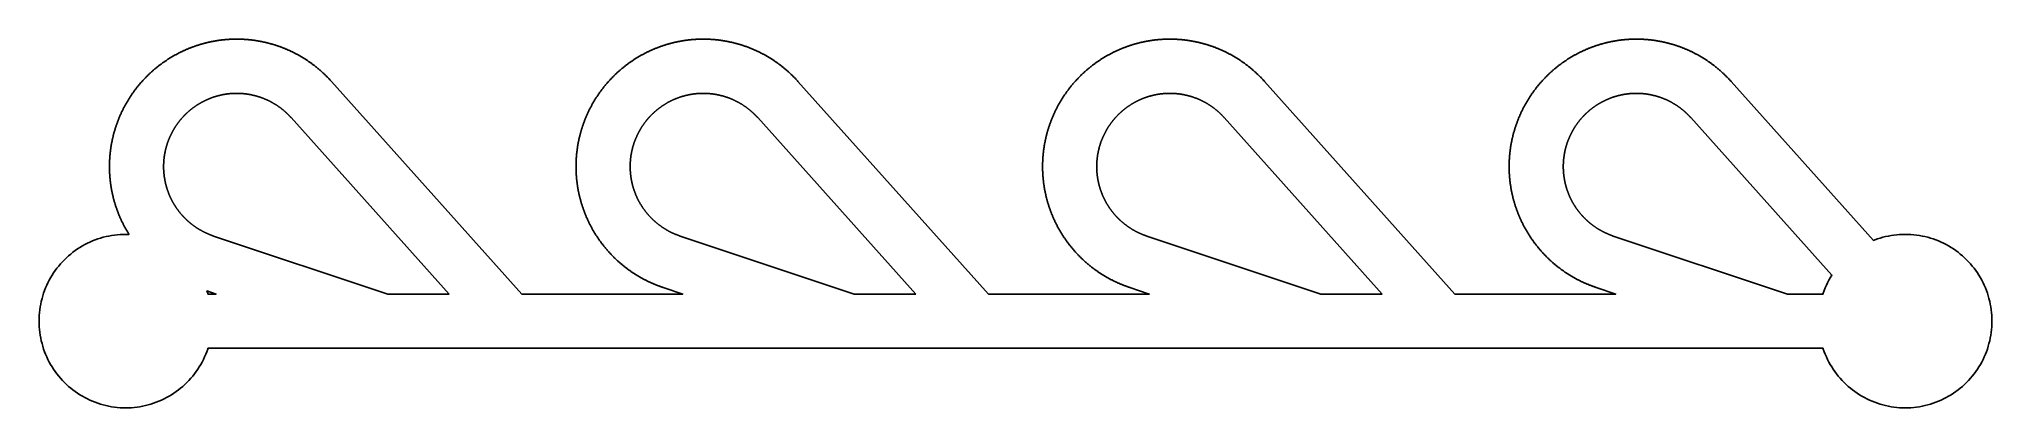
# Model space of a CAD drawing. Header units: millimetres. Extents: x -1.7 to 34.4, y -1.6 to 5.2.
import ezdxf

# ---------------------------------------------------------------- set-up
doc = ezdxf.new("R2010")
doc.units = ezdxf.units.MM

msp = doc.modelspace()

# ---------------------------------------------------------------- linework, layer by layer
for points in [[(1.445549, -0.514303), (1.427911, -0.5636), (1.408668, -0.612293), (1.387843, -0.660331), (1.365458, -0.707662), (1.341535, -0.754235), (1.316102, -0.8), (1.289185, -0.844909), (1.260813, -0.888912), (1.231016, -0.931964), (1.199827, -0.974018), (1.167278, -1.015029), (1.133405, -1.054953), (1.098244, -1.093748), (1.061832, -1.131371), (1.024209, -1.167783), (0.985415, -1.202944), (0.94549, -1.236817), (0.90448, -1.269365), (0.862426, -1.300555), (0.819374, -1.330351), (0.77537, -1.358723), (0.730461, -1.385641), (0.684696, -1.411074), (0.638123, -1.434996), (0.590792, -1.457382), (0.542755, -1.478207), (0.494061, -1.497449), (0.444764, -1.515088), (0.394917, -1.531105), (0.344572, -1.545481), (0.293783, -1.558203), (0.242606, -1.569256), (0.191094, -1.578629), (0.139303, -1.586312), (0.087289, -1.592296), (0.035106, -1.596574), (-0.017188, -1.599143), (-0.069539, -1.6), (-0.121889, -1.599143), (-0.174184, -1.596574), (-0.226366, -1.592296), (-0.278381, -1.586312), (-0.330172, -1.578629), (-0.381683, -1.569256), (-0.432861, -1.558203), (-0.483649, -1.545481), (-0.533994, -1.531105), (-0.583842, -1.515088), (-0.633139, -1.497449), (-0.681832, -1.478207), (-0.72987, -1.457382), (-0.777201, -1.434996), (-0.823774, -1.411074), (-0.869539, -1.385641), (-0.914447, -1.358723), (-0.958451, -1.330351), (-1.001503, -1.300555), (-1.043557, -1.269365), (-1.084568, -1.236817), (-1.124492, -1.202944), (-1.163286, -1.167783), (-1.20091, -1.131371), (-1.237321, -1.093748), (-1.272482, -1.054953), (-1.306355, -1.015029), (-1.338904, -0.974018), (-1.370093, -0.931964), (-1.39989, -0.888912), (-1.428262, -0.844909), (-1.455179, -0.8), (-1.480613, -0.754235), (-1.504535, -0.707662), (-1.526921, -0.660331), (-1.547746, -0.612293), (-1.566988, -0.5636), (-1.584627, -0.514303), (-1.600643, -0.464455), (-1.61502, -0.41411), (-1.627742, -0.363322), (-1.638795, -0.312145), (-1.648168, -0.260633), (-1.655851, -0.208842), (-1.661834, -0.156827), (-1.666113, -0.104645), (-1.668682, -0.052351), (-1.669539, 0), (-1.668682, 0.052351), (-1.666113, 0.104645), (-1.661834, 0.156827), (-1.655851, 0.208842), (-1.648168, 0.260633), (-1.638795, 0.312145), (-1.627742, 0.363322), (-1.61502, 0.41411), (-1.600643, 0.464455), (-1.584627, 0.514303), (-1.566988, 0.5636), (-1.547746, 0.612293), (-1.526921, 0.660331), (-1.504535, 0.707662), (-1.480613, 0.754235), (-1.455179, 0.8), (-1.428262, 0.844909), (-1.39989, 0.888912), (-1.370093, 0.931964), (-1.338904, 0.974018), (-1.306355, 1.015029), (-1.272482, 1.054953), (-1.237321, 1.093748), (-1.20091, 1.131371), (-1.163286, 1.167783), (-1.124492, 1.202944), (-1.084568, 1.236817), (-1.043557, 1.269365), (-1.001503, 1.300555), (-0.958451, 1.330351), (-0.914447, 1.358723), (-0.869539, 1.385641), (-0.823774, 1.411074), (-0.777201, 1.434996), (-0.72987, 1.457382), (-0.681832, 1.478207), (-0.633139, 1.497449), (-0.583842, 1.515088), (-0.533994, 1.531105), (-0.483649, 1.545481), (-0.432861, 1.558203), (-0.381683, 1.569256), (-0.330172, 1.578629), (-0.278381, 1.586312), (-0.226366, 1.592296), (-0.174184, 1.596574), (-0.121889, 1.599143), (-0.069539, 1.6), (-0.017188, 1.599143), (-0.008707, 1.598727), (-0.013735, 1.606746), (-0.020038, 1.616913), (-0.026289, 1.627113), (-0.032488, 1.637344), (-0.038635, 1.647607), (-0.04473, 1.6579), (-0.050772, 1.668225), (-0.056761, 1.67858), (-0.062698, 1.688966), (-0.068582, 1.699382), (-0.074413, 1.709827), (-0.08019, 1.720303), (-0.085914, 1.730807), (-0.091585, 1.74134), (-0.097201, 1.751902), (-0.102764, 1.762493), (-0.108273, 1.773112), (-0.113728, 1.783758), (-0.119129, 1.794433), (-0.124475, 1.805134), (-0.129766, 1.815863), (-0.135003, 1.826618), (-0.140185, 1.837401), (-0.145313, 1.848209), (-0.150385, 1.859043), (-0.155402, 1.869903), (-0.160363, 1.880788), (-0.165269, 1.891699), (-0.170119, 1.902634), (-0.174914, 1.913594), (-0.179653, 1.924578), (-0.184336, 1.935586), (-0.188963, 1.946618), (-0.193533, 1.957673), (-0.198047, 1.968751), (-0.202505, 1.979852), (-0.206906, 1.990976), (-0.211251, 2.002122), (-0.215539, 2.01329), (-0.21977, 2.024479), (-0.223943, 2.03569), (-0.22806, 2.046922), (-0.232119, 2.058175), (-0.236122, 2.069449), (-0.240066, 2.080742), (-0.243953, 2.092056), (-0.247783, 2.103389), (-0.251555, 2.114741), (-0.255269, 2.126113), (-0.258925, 2.137503), (-0.262522, 2.148912), (-0.266062, 2.160339), (-0.269544, 2.171784), (-0.272967, 2.183247), (-0.276332, 2.194726), (-0.279639, 2.206223), (-0.282886, 2.217736), (-0.286076, 2.229266), (-0.289206, 2.240812), (-0.292278, 2.252374), (-0.295291, 2.263951), (-0.298244, 2.275543), (-0.301139, 2.28715), (-0.303975, 2.298772), (-0.306751, 2.310408), (-0.309468, 2.322058), (-0.312126, 2.333722), (-0.314725, 2.345399), (-0.317263, 2.357089), (-0.319743, 2.368792), (-0.322163, 2.380507), (-0.324523, 2.392235), (-0.326823, 2.403974), (-0.329064, 2.415725), (-0.331244, 2.427488), (-0.333365, 2.439261), (-0.335426, 2.451045), (-0.337427, 2.462839), (-0.339368, 2.474643), (-0.341249, 2.486457), (-0.343069, 2.498281), (-0.344829, 2.510113), (-0.34653, 2.521954), (-0.348169, 2.533804), (-0.349749, 2.545662), (-0.351268, 2.557528), (-0.352726, 2.569401), (-0.354125, 2.581282), (-0.355462, 2.59317), (-0.356739, 2.605064), (-0.357956, 2.616965), (-0.359112, 2.628872), (-0.360207, 2.640784), (-0.361242, 2.652702), (-0.362216, 2.664625), (-0.363129, 2.676553), (-0.363982, 2.688485), (-0.364774, 2.700421), (-0.365505, 2.712362), (-0.366175, 2.724306), (-0.366784, 2.736253), (-0.367333, 2.748203), (-0.367821, 2.760156), (-0.368248, 2.772111), (-0.368614, 2.784068), (-0.368919, 2.796027), (-0.369163, 2.807987), (-0.369347, 2.819948), (-0.369469, 2.83191), (-0.369531, 2.843873), (-0.369532, 2.855836), (-0.369471, 2.867798), (-0.36935, 2.87976), (-0.369168, 2.891722), (-0.368926, 2.903682), (-0.368622, 2.915641), (-0.368257, 2.927598), (-0.367832, 2.939553), (-0.367346, 2.951506), (-0.366798, 2.963456), (-0.36619, 2.975403), (-0.365522, 2.987347), (-0.364792, 2.999288), (-0.364002, 3.011224), (-0.363151, 3.023157), (-0.362239, 3.035085), (-0.361266, 3.047008), (-0.360233, 3.058926), (-0.359139, 3.070838), (-0.357985, 3.082745), (-0.35677, 3.094646), (-0.355494, 3.106541), (-0.354158, 3.118428), (-0.352761, 3.130309), (-0.351304, 3.142183), (-0.349786, 3.154049), (-0.348208, 3.165907), (-0.34657, 3.177757), (-0.344872, 3.189599), (-0.343113, 3.201431), (-0.341294, 3.213255), (-0.339414, 3.225069), (-0.337475, 3.236874), (-0.335476, 3.248668), (-0.333416, 3.260452), (-0.331297, 3.272226), (-0.329118, 3.283988), (-0.326878, 3.29574), (-0.324579, 3.307479), (-0.322221, 3.319207), (-0.319802, 3.330923), (-0.317325, 3.342626), (-0.314787, 3.354317), (-0.31219, 3.365994), (-0.309534, 3.377658), (-0.306818, 3.389309), (-0.304043, 3.400945), (-0.301209, 3.412567), (-0.298316, 3.424175), (-0.295363, 3.435767), (-0.292352, 3.447345), (-0.289282, 3.458907), (-0.286153, 3.470453), (-0.282965, 3.481983), (-0.279718, 3.493497), (-0.276413, 3.504994), (-0.27305, 3.516474), (-0.269628, 3.527937), (-0.266148, 3.539382), (-0.262609, 3.55081), (-0.259013, 3.562219), (-0.255358, 3.57361), (-0.251646, 3.584982), (-0.247875, 3.596335), (-0.244047, 3.607669), (-0.240162, 3.618983), (-0.236218, 3.630277), (-0.232218, 3.641551), (-0.22816, 3.652804), (-0.224044, 3.664037), (-0.219872, 3.675248), (-0.215642, 3.686438), (-0.211356, 3.697607), (-0.207013, 3.708753), (-0.202613, 3.719877), (-0.198157, 3.730979), (-0.193644, 3.742058), (-0.189075, 3.753114), (-0.184449, 3.764146), (-0.179768, 3.775154), (-0.17503, 3.786139), (-0.170237, 3.7971), (-0.165388, 3.808035), (-0.160483, 3.818946), (-0.155523, 3.829832), (-0.150507, 3.840693), (-0.145437, 3.851528), (-0.140311, 3.862337), (-0.13513, 3.873119), (-0.129895, 3.883875), (-0.124604, 3.894605), (-0.119259, 3.905307), (-0.11386, 3.915982), (-0.108407, 3.926629), (-0.102899, 3.937249), (-0.097337, 3.94784), (-0.091722, 3.958403), (-0.086053, 3.968937), (-0.08033, 3.979442), (-0.074554, 3.989918), (-0.068725, 4.000364), (-0.062842, 4.010781), (-0.056907, 4.021167), (-0.050918, 4.031523), (-0.044878, 4.041849), (-0.038784, 4.052143), (-0.032639, 4.062406), (-0.026441, 4.072638), (-0.020191, 4.082839), (-0.013889, 4.093007), (-0.007536, 4.103143), (-0.001131, 4.113247), (0.005325, 4.123318), (0.011833, 4.133356), (0.018391, 4.14336), (0.025, 4.153332), (0.03166, 4.163269), (0.038371, 4.173172), (0.045132, 4.183041), (0.051943, 4.192876), (0.058803, 4.202676), (0.065714, 4.21244), (0.072674, 4.22217), (0.079684, 4.231863), (0.086743, 4.241521), (0.093851, 4.251143), (0.101008, 4.260729), (0.108214, 4.270278), (0.115468, 4.27979), (0.122771, 4.289266), (0.130121, 4.298703), (0.13752, 4.308104), (0.144966, 4.317466), (0.15246, 4.326791), (0.160001, 4.336077), (0.16759, 4.345325), (0.175225, 4.354534), (0.182907, 4.363704), (0.190636, 4.372835), (0.198411, 4.381926), (0.206233, 4.390978), (0.2141, 4.39999), (0.222013, 4.408961), (0.229972, 4.417893), (0.237976, 4.426783), (0.246025, 4.435633), (0.254119, 4.444441), (0.262258, 4.453209), (0.270442, 4.461934), (0.278669, 4.470618), (0.286941, 4.47926), (0.295257, 4.48786), (0.303616, 4.496417), (0.312019, 4.504932), (0.320465, 4.513404), (0.328954, 4.521833), (0.337486, 4.530218), (0.34606, 4.53856), (0.354677, 4.546858), (0.363336, 4.555112), (0.372037, 4.563322), (0.380779, 4.571487), (0.389563, 4.579608), (0.398389, 4.587684), (0.407255, 4.595715), (0.416162, 4.603701), (0.425109, 4.611641), (0.434097, 4.619536), (0.443125, 4.627385), (0.452192, 4.635188), (0.4613, 4.642944), (0.470446, 4.650654), (0.479632, 4.658318), (0.488857, 4.665934), (0.49812, 4.673504), (0.507422, 4.681026), (0.516762, 4.688501), (0.52614, 4.695928), (0.535555, 4.703307), (0.545008, 4.710638), (0.554498, 4.717921), (0.564026, 4.725156), (0.573589, 4.732342), (0.58319, 4.739479), (0.592826, 4.746568), (0.602499, 4.753607), (0.612207, 4.760597), (0.62195, 4.767537), (0.631729, 4.774428), (0.641543, 4.781268), (0.651391, 4.788059), (0.661274, 4.7948), (0.671191, 4.80149), (0.681143, 4.808129), (0.691127, 4.814718), (0.701145, 4.821256), (0.711197, 4.827743), (0.721281, 4.834179), (0.731397, 4.840563), (0.741547, 4.846895), (0.751728, 4.853176), (0.761941, 4.859405), (0.772186, 4.865582), (0.782462, 4.871706), (0.792769, 4.877779), (0.803106, 4.883798), (0.813475, 4.889765), (0.823873, 4.895679), (0.834302, 4.901541), (0.84476, 4.907348), (0.855248, 4.913103), (0.865764, 4.918804), (0.87631, 4.924452), (0.886884, 4.930046), (0.897487, 4.935586), (0.908118, 4.941071), (0.918776, 4.946503), (0.929462, 4.95188), (0.940175, 4.957203), (0.950916, 4.962472), (0.961683, 4.967685), (0.972476, 4.972844), (0.983295, 4.977947), (0.99414, 4.982996), (1.005011, 4.987989), (1.015907, 4.992927), (1.026828, 4.997809), (1.037774, 5.002636), (1.048744, 5.007407), (1.059739, 5.012122), (1.070757, 5.016781), (1.081799, 5.021383), (1.092864, 5.02593), (1.103952, 5.03042), (1.115063, 5.034854), (1.126196, 5.039231), (1.137351, 5.043551), (1.148528, 5.047814), (1.159727, 5.052021), (1.170947, 5.05617), (1.182188, 5.060262), (1.19345, 5.064297), (1.204732, 5.068275), (1.216034, 5.072195), (1.227356, 5.076058), (1.238698, 5.079862), (1.250058, 5.08361), (1.261438, 5.087299), (1.272836, 5.09093), (1.284253, 5.094503), (1.295687, 5.098018), (1.30714, 5.101475), (1.31861, 5.104873), (1.330097, 5.108213), (1.341601, 5.111494), (1.353121, 5.114717), (1.364658, 5.117881), (1.37621, 5.120987), (1.387779, 5.124033), (1.399362, 5.127021), (1.410961, 5.129949), (1.422574, 5.132819), (1.434202, 5.135629), (1.445844, 5.13838), (1.4575, 5.141072), (1.46917, 5.143705), (1.480853, 5.146278), (1.492548, 5.148791), (1.504257, 5.151245), (1.515977, 5.153639), (1.52771, 5.155974), (1.539454, 5.158249), (1.55121, 5.160464), (1.562977, 5.162619), (1.574755, 5.164714), (1.586543, 5.16675), (1.598342, 5.168725), (1.61015, 5.17064), (1.621968, 5.172495), (1.633795, 5.17429), (1.645632, 5.176024), (1.657477, 5.177699), (1.66933, 5.179313), (1.681191, 5.180866), (1.693061, 5.18236), (1.704937, 5.183792), (1.716821, 5.185165), (1.728711, 5.186476), (1.740609, 5.187728), (1.752512, 5.188918), (1.764421, 5.190048), (1.776336, 5.191118), (1.788256, 5.192127), (1.800181, 5.193075), (1.812111, 5.193962), (1.824045, 5.194789), (1.835983, 5.195555), (1.847925, 5.19626), (1.85987, 5.196904), (1.871819, 5.197487), (1.88377, 5.19801), (1.895724, 5.198472), (1.90768, 5.198873), (1.919638, 5.199213), (1.931597, 5.199492), (1.943558, 5.19971), (1.95552, 5.199868), (1.967482, 5.199964), (1.979445, 5.2), (1.991407, 5.199975), (2.00337, 5.199888), (2.015332, 5.199741), (2.027292, 5.199533), (2.039252, 5.199264), (2.05121, 5.198935), (2.063167, 5.198544), (2.075121, 5.198093), (2.087073, 5.19758), (2.099022, 5.197007), (2.110967, 5.196373), (2.12291, 5.195679), (2.134849, 5.194923), (2.146784, 5.194107), (2.158714, 5.19323), (2.17064, 5.192292), (2.182561, 5.191294), (2.194477, 5.190234), (2.206387, 5.189115), (2.218291, 5.187934), (2.230189, 5.186693), (2.242081, 5.185392), (2.253966, 5.18403), (2.265844, 5.182607), (2.277714, 5.181124), (2.289577, 5.179581), (2.301432, 5.177977), (2.313278, 5.176313), (2.325116, 5.174589), (2.336945, 5.172804), (2.348764, 5.170959), (2.360575, 5.169055), (2.372375, 5.16709), (2.384165, 5.165064), (2.395944, 5.162979), (2.407713, 5.160834), (2.419471, 5.15863), (2.431217, 5.156365), (2.442952, 5.15404), (2.454675, 5.151656), (2.466385, 5.149212), (2.478083, 5.146709), (2.489768, 5.144146), (2.50144, 5.141524), (2.513098, 5.138842), (2.524742, 5.136101), (2.536373, 5.133301), (2.547989, 5.130441), (2.55959, 5.127523), (2.571176, 5.124545), (2.582747, 5.121509), (2.594302, 5.118413), (2.605842, 5.115259), (2.617365, 5.112046), (2.628872, 5.108775), (2.640362, 5.105445), (2.651834, 5.102056), (2.66329, 5.09861), (2.674728, 5.095105), (2.686147, 5.091541), (2.697549, 5.08792), (2.708931, 5.084241), (2.720295, 5.080503), (2.73164, 5.076708), (2.742966, 5.072856), (2.754271, 5.068945), (2.765557, 5.064977), (2.776822, 5.060952), (2.788066, 5.05687), (2.79929, 5.05273), (2.810492, 5.048533), (2.821673, 5.044279), (2.832832, 5.039969), (2.843969, 5.035601), (2.855084, 5.031177), (2.866176, 5.026697), (2.877245, 5.02216), (2.888291, 5.017567), (2.899313, 5.012917), (2.910311, 5.008212), (2.921286, 5.003451), (2.932236, 4.998633), (2.943161, 4.993761), (2.954061, 4.988832), (2.964936, 4.983848), (2.975786, 4.978809), (2.98661, 4.973715), (2.997407, 4.968566), (3.008179, 4.963361), (3.018924, 4.958102), (3.029641, 4.952789), (3.040332, 4.947421), (3.050995, 4.941998), (3.061631, 4.936522), (3.072238, 4.930991), (3.082817, 4.925406), (3.093368, 4.919768), (3.10389, 4.914076), (3.114382, 4.90833), (3.124845, 4.902531), (3.135279, 4.896679), (3.145683, 4.890774), (3.156056, 4.884816), (3.166399, 4.878805), (3.176711, 4.872742), (3.186993, 4.866626), (3.197243, 4.860458), (3.207461, 4.854238), (3.217648, 4.847966), (3.227802, 4.841643), (3.237925, 4.835267), (3.248014, 4.82884), (3.258071, 4.822362), (3.268095, 4.815833), (3.278085, 4.809253), (3.288042, 4.802622), (3.297965, 4.79594), (3.307854, 4.789208), (3.317708, 4.782426), (3.327528, 4.775594), (3.337313, 4.768712), (3.347062, 4.76178), (3.356776, 4.754798), (3.366455, 4.747768), (3.376098, 4.740688), (3.385704, 4.733559), (3.395274, 4.726381), (3.404807, 4.719154), (3.414304, 4.711879), (3.423763, 4.704556), (3.433185, 4.697185), (3.442569, 4.689766), (3.451916, 4.6823), (3.461224, 4.674785), (3.470494, 4.667224), (3.479725, 4.659615), (3.488918, 4.65196), (3.498071, 4.644258), (3.507185, 4.636509), (3.516259, 4.628714), (3.525294, 4.620873), (3.534289, 4.612986), (3.543243, 4.605054), (3.552157, 4.597076), (3.56103, 4.589052), (3.569862, 4.580984), (3.578653, 4.57287), (3.587403, 4.564713), (3.596111, 4.55651), (3.604777, 4.548264), (3.613401, 4.539973), (3.621982, 4.531639), (3.630521, 4.523261), (3.639018, 4.514839), (3.647471, 4.506375), (3.655881, 4.497868), (3.664248, 4.489318), (3.672571, 4.480725), (3.68085, 4.47209), (3.689086, 4.463413), (3.697277, 4.454695), (3.705423, 4.445934), (3.713525, 4.437133), (3.721582, 4.42829), (3.729593, 4.419407), (7.246276, 0.5), (10.215814, 0.5), (9.854788, 0.620046), (9.843446, 0.623849), (9.832124, 0.62771), (9.820821, 0.631629), (9.809539, 0.635605), (9.798277, 0.639639), (9.787035, 0.643729), (9.775815, 0.647878), (9.764615, 0.652083), (9.753438, 0.656345), (9.742282, 0.660664), (9.731148, 0.665039), (9.720037, 0.669471), (9.708948, 0.67396), (9.697882, 0.678505), (9.68684, 0.683107), (9.675821, 0.687764), (9.664826, 0.692478), (9.653855, 0.697247), (9.642909, 0.702073), (9.631987, 0.706954), (9.621091, 0.71189), (9.610219, 0.716882), (9.599373, 0.721929), (9.588553, 0.727031), (9.57776, 0.732189), (9.566992, 0.737401), (9.556251, 0.742668), (9.545537, 0.747989), (9.534851, 0.753365), (9.524191, 0.758796), (9.51356, 0.76428), (9.502957, 0.769819), (9.492382, 0.775411), (9.481835, 0.781058), (9.471318, 0.786757), (9.460829, 0.792511), (9.450371, 0.798317), (9.439941, 0.804177), (9.429542, 0.81009), (9.419173, 0.816056), (9.408834, 0.822074), (9.398527, 0.828145), (9.38825, 0.834268), (9.378004, 0.840444), (9.367791, 0.846672), (9.357609, 0.852951), (9.347459, 0.859283), (9.337341, 0.865665), (9.327256, 0.8721), (9.317204, 0.878585), (9.307185, 0.885122), (9.2972, 0.89171), (9.287248, 0.898348), (9.27733, 0.905037), (9.267446, 0.911776), (9.257597, 0.918566), (9.247782, 0.925405), (9.238003, 0.932295), (9.228258, 0.939234), (9.218549, 0.946222), (9.208876, 0.95326), (9.199238, 0.960347), (9.189637, 0.967484), (9.180072, 0.974668), (9.170544, 0.981902), (9.161053, 0.989184), (9.151599, 0.996514), (9.142183, 1.003892), (9.132804, 1.011318), (9.123463, 1.018792), (9.114161, 1.026313), (9.104896, 1.033881), (9.095671, 1.041496), (9.086484, 1.049159), (9.077336, 1.056868), (9.068228, 1.064623), (9.05916, 1.072425), (9.050131, 1.080272), (9.041142, 1.088166), (9.032193, 1.096105), (9.023286, 1.10409), (9.014418, 1.11212), (9.005592, 1.120195), (8.996807, 1.128315), (8.988064, 1.136479), (8.979362, 1.144688), (8.970702, 1.152941), (8.962084, 1.161238), (8.953509, 1.169578), (8.944976, 1.177963), (8.936486, 1.18639), (8.928039, 1.194861), (8.919635, 1.203375), (8.911274, 1.211931), (8.902958, 1.22053), (8.894685, 1.229171), (8.886456, 1.237854), (8.878271, 1.246578), (8.870131, 1.255345), (8.862036, 1.264152), (8.853986, 1.273001), (8.845981, 1.28189), (8.838021, 1.290821), (8.830107, 1.299791), (8.822238, 1.308802), (8.814416, 1.317853), (8.80664, 1.326943), (8.79891, 1.336073), (8.791226, 1.345242), (8.78359, 1.35445), (8.776, 1.363697), (8.768458, 1.372982), (8.760963, 1.382306), (8.753515, 1.391668), (8.746115, 1.401067), (8.738763, 1.410504), (8.73146, 1.419979), (8.724204, 1.42949), (8.716998, 1.439038), (8.709839, 1.448623), (8.70273, 1.458244), (8.69567, 1.467901), (8.688659, 1.477594), (8.681697, 1.487322), (8.674786, 1.497086), (8.667923, 1.506885), (8.661111, 1.516719), (8.654349, 1.526587), (8.647638, 1.53649), (8.640976, 1.546426), (8.634366, 1.556396), (8.627806, 1.5664), (8.621298, 1.576437), (8.61484, 1.586508), (8.608434, 1.59661), (8.602079, 1.606746), (8.595776, 1.616913), (8.589525, 1.627113), (8.583326, 1.637344), (8.577179, 1.647607), (8.571085, 1.6579), (8.565043, 1.668225), (8.559053, 1.67858), (8.553116, 1.688966), (8.547233, 1.699382), (8.541402, 1.709827), (8.535624, 1.720303), (8.5299, 1.730807), (8.52423, 1.74134), (8.518613, 1.751902), (8.51305, 1.762493), (8.507541, 1.773112), (8.502086, 1.783758), (8.496686, 1.794433), (8.49134, 1.805134), (8.486048, 1.815863), (8.480811, 1.826618), (8.475629, 1.837401), (8.470502, 1.848209), (8.46543, 1.859043), (8.460413, 1.869903), (8.455451, 1.880788), (8.450545, 1.891699), (8.445695, 1.902634), (8.4409, 1.913594), (8.436161, 1.924578), (8.431479, 1.935586), (8.426852, 1.946618), (8.422281, 1.957673), (8.417767, 1.968751), (8.413309, 1.979852), (8.408908, 1.990976), (8.404563, 2.002122), (8.400276, 2.01329), (8.396045, 2.024479), (8.391871, 2.03569), (8.387754, 2.046922), (8.383695, 2.058175), (8.379693, 2.069449), (8.375748, 2.080742), (8.371861, 2.092056), (8.368032, 2.103389), (8.36426, 2.114741), (8.360546, 2.126113), (8.35689, 2.137503), (8.353292, 2.148912), (8.349752, 2.160339), (8.346271, 2.171784), (8.342847, 2.183247), (8.339482, 2.194726), (8.336176, 2.206223), (8.332928, 2.217736), (8.329739, 2.229266), (8.326608, 2.240812), (8.323537, 2.252374), (8.320524, 2.263951), (8.31757, 2.275543), (8.314675, 2.28715), (8.31184, 2.298772), (8.309063, 2.310408), (8.306346, 2.322058), (8.303688, 2.333722), (8.30109, 2.345399), (8.298551, 2.357089), (8.296072, 2.368792), (8.293652, 2.380507), (8.291292, 2.392235), (8.288991, 2.403974), (8.286751, 2.415725), (8.28457, 2.427488), (8.282449, 2.439261), (8.280388, 2.451045), (8.278387, 2.462839), (8.276447, 2.474643), (8.274566, 2.486457), (8.272745, 2.498281), (8.270985, 2.510113), (8.269285, 2.521954), (8.267645, 2.533804), (8.266066, 2.545662), (8.264547, 2.557528), (8.263088, 2.569401), (8.26169, 2.581282), (8.260352, 2.59317), (8.259075, 2.605064), (8.257859, 2.616965), (8.256703, 2.628872), (8.255607, 2.640784), (8.254573, 2.652702), (8.253599, 2.664625), (8.252685, 2.676553), (8.251833, 2.688485), (8.251041, 2.700421), (8.25031, 2.712362), (8.24964, 2.724306), (8.24903, 2.736253), (8.248482, 2.748203), (8.247994, 2.760156), (8.247567, 2.772111), (8.247201, 2.784068), (8.246896, 2.796027), (8.246651, 2.807987), (8.246468, 2.819948), (8.246345, 2.83191), (8.246284, 2.843873), (8.246283, 2.855836), (8.246343, 2.867798), (8.246464, 2.87976), (8.246646, 2.891722), (8.246889, 2.903682), (8.247193, 2.915641), (8.247557, 2.927598), (8.247983, 2.939553), (8.248469, 2.951506), (8.249016, 2.963456), (8.249624, 2.975403), (8.250293, 2.987347), (8.251022, 2.999288), (8.251813, 3.011224), (8.252664, 3.023157), (8.253576, 3.035085), (8.254548, 3.047008), (8.255581, 3.058926), (8.256675, 3.070838), (8.25783, 3.082745), (8.259045, 3.094646), (8.26032, 3.106541), (8.261657, 3.118428), (8.263053, 3.130309), (8.26451, 3.142183), (8.266028, 3.154049), (8.267606, 3.165907), (8.269244, 3.177757), (8.270943, 3.189599), (8.272702, 3.201431), (8.274521, 3.213255), (8.2764, 3.225069), (8.278339, 3.236874), (8.280339, 3.248668), (8.282398, 3.260452), (8.284518, 3.272226), (8.286697, 3.283988), (8.288936, 3.29574), (8.291235, 3.307479), (8.293594, 3.319207), (8.296012, 3.330923), (8.29849, 3.342626), (8.301027, 3.354317), (8.303624, 3.365994), (8.306281, 3.377658), (8.308996, 3.389309), (8.311771, 3.400945), (8.314606, 3.412567), (8.317499, 3.424175), (8.320451, 3.435767), (8.323463, 3.447345), (8.326533, 3.458907), (8.329662, 3.470453), (8.33285, 3.481983), (8.336096, 3.493497), (8.339401, 3.504994), (8.342765, 3.516474), (8.346187, 3.527937), (8.349667, 3.539382), (8.353205, 3.55081), (8.356802, 3.562219), (8.360456, 3.57361), (8.364169, 3.584982), (8.367939, 3.596335), (8.371767, 3.607669), (8.375653, 3.618983), (8.379596, 3.630277), (8.383597, 3.641551), (8.387655, 3.652804), (8.39177, 3.664037), (8.395943, 3.675248), (8.400172, 3.686438), (8.404458, 3.697607), (8.408802, 3.708753), (8.413201, 3.719877), (8.417658, 3.730979), (8.422171, 3.742058), (8.42674, 3.753114), (8.431365, 3.764146), (8.436047, 3.775154), (8.440784, 3.786139), (8.445578, 3.7971), (8.450427, 3.808035), (8.455331, 3.818946), (8.460291, 3.829832), (8.465307, 3.840693), (8.470378, 3.851528), (8.475504, 3.862337), (8.480684, 3.873119), (8.48592, 3.883875), (8.49121, 3.894605), (8.496555, 3.905307), (8.501954, 3.915982), (8.507408, 3.926629), (8.512915, 3.937249), (8.518477, 3.94784), (8.524093, 3.958403), (8.529762, 3.968937), (8.535484, 3.979442), (8.541261, 3.989918), (8.54709, 4.000364), (8.552972, 4.010781), (8.558908, 4.021167), (8.564896, 4.031523), (8.570937, 4.041849), (8.57703, 4.052143), (8.583176, 4.062406), (8.589374, 4.072638), (8.595624, 4.082839), (8.601925, 4.093007), (8.608279, 4.103143), (8.614684, 4.113247), (8.62114, 4.123318), (8.627647, 4.133356), (8.634206, 4.14336), (8.640815, 4.153332), (8.647475, 4.163269), (8.654185, 4.173172), (8.660946, 4.183041), (8.667757, 4.192876), (8.674618, 4.202676), (8.681529, 4.21244), (8.688489, 4.22217), (8.695499, 4.231863), (8.702558, 4.241521), (8.709666, 4.251143), (8.716823, 4.260729), (8.724028, 4.270278), (8.731283, 4.27979), (8.738585, 4.289266), (8.745936, 4.298703), (8.753334, 4.308104), (8.760781, 4.317466), (8.768275, 4.326791), (8.775816, 4.336077), (8.783404, 4.345325), (8.79104, 4.354534), (8.798722, 4.363704), (8.806451, 4.372835), (8.814226, 4.381926), (8.822047, 4.390978), (8.829915, 4.39999), (8.837828, 4.408961), (8.845786, 4.417893), (8.85379, 4.426783), (8.86184, 4.435633), (8.869934, 4.444441), (8.878073, 4.453209), (8.886256, 4.461934), (8.894484, 4.470618), (8.902756, 4.47926), (8.911071, 4.48786), (8.919431, 4.496417), (8.927833, 4.504932), (8.936279, 4.513404), (8.944769, 4.521833), (8.9533, 4.530218), (8.961875, 4.53856), (8.970492, 4.546858), (8.979151, 4.555112), (8.987851, 4.563322), (8.996594, 4.571487), (9.005378, 4.579608), (9.014203, 4.587684), (9.023069, 4.595715), (9.031976, 4.603701), (9.040924, 4.611641), (9.049911, 4.619536), (9.058939, 4.627385), (9.068007, 4.635188), (9.077114, 4.642944), (9.086261, 4.650654), (9.095447, 4.658318), (9.104671, 4.665934), (9.113935, 4.673504), (9.123236, 4.681026), (9.132576, 4.688501), (9.141954, 4.695928), (9.15137, 4.703307), (9.160823, 4.710638), (9.170313, 4.717921), (9.17984, 4.725156), (9.189404, 4.732342), (9.199004, 4.739479), (9.208641, 4.746568), (9.218313, 4.753607), (9.228021, 4.760597), (9.237765, 4.767537), (9.247544, 4.774428), (9.257357, 4.781268), (9.267206, 4.788059), (9.277089, 4.7948), (9.287006, 4.80149), (9.296957, 4.808129), (9.306942, 4.814718), (9.31696, 4.821256), (9.327011, 4.827743), (9.337095, 4.834179), (9.347212, 4.840563), (9.357361, 4.846895), (9.367542, 4.853176), (9.377755, 4.859405), (9.388, 4.865582), (9.398276, 4.871706), (9.408583, 4.877779), (9.418921, 4.883798), (9.429289, 4.889765), (9.439688, 4.895679), (9.450116, 4.901541), (9.460574, 4.907348), (9.471062, 4.913103), (9.481579, 4.918804), (9.492125, 4.924452), (9.502699, 4.930046), (9.513302, 4.935586), (9.523932, 4.941071), (9.534591, 4.946503), (9.545277, 4.95188), (9.55599, 4.957203), (9.56673, 4.962472), (9.577497, 4.967685), (9.58829, 4.972844), (9.59911, 4.977947), (9.609955, 4.982996), (9.620826, 4.987989), (9.631722, 4.992927), (9.642643, 4.997809), (9.653589, 5.002636), (9.664559, 5.007407), (9.675553, 5.012122), (9.686571, 5.016781), (9.697613, 5.021383), (9.708678, 5.02593), (9.719766, 5.03042), (9.730877, 5.034854), (9.74201, 5.039231), (9.753166, 5.043551), (9.764343, 5.047814), (9.775542, 5.052021), (9.786762, 5.05617), (9.798003, 5.060262), (9.809264, 5.064297), (9.820546, 5.068275), (9.831849, 5.072195), (9.843171, 5.076058), (9.854512, 5.079862), (9.865873, 5.08361), (9.877252, 5.087299), (9.888651, 5.09093), (9.900067, 5.094503), (9.911502, 5.098018), (9.922954, 5.101475), (9.934424, 5.104873), (9.945911, 5.108213), (9.957415, 5.111494), (9.968935, 5.114717), (9.980472, 5.117881), (9.992025, 5.120987), (10.003593, 5.124033), (10.015177, 5.127021), (10.026775, 5.129949), (10.038389, 5.132819), (10.050017, 5.135629), (10.061659, 5.13838), (10.073315, 5.141072), (10.084984, 5.143705), (10.096667, 5.146278), (10.108363, 5.148791), (10.120071, 5.151245), (10.131792, 5.153639), (10.143524, 5.155974), (10.155269, 5.158249), (10.167025, 5.160464), (10.178792, 5.162619), (10.190569, 5.164714), (10.202358, 5.16675), (10.214156, 5.168725), (10.225965, 5.17064), (10.237783, 5.172495), (10.24961, 5.17429), (10.261446, 5.176024), (10.273291, 5.177699), (10.285145, 5.179313), (10.297006, 5.180866), (10.308875, 5.18236), (10.320752, 5.183792), (10.332635, 5.185165), (10.344526, 5.186476), (10.356423, 5.187728), (10.368326, 5.188918), (10.380236, 5.190048), (10.39215, 5.191118), (10.40407, 5.192127), (10.415996, 5.193075), (10.427925, 5.193962), (10.439859, 5.194789), (10.451798, 5.195555), (10.46374, 5.19626), (10.475685, 5.196904), (10.487633, 5.197487), (10.499585, 5.19801), (10.511538, 5.198472), (10.523494, 5.198873), (10.535452, 5.199213), (10.547412, 5.199492), (10.559372, 5.19971), (10.571334, 5.199868), (10.583296, 5.199964), (10.595259, 5.2), (10.607222, 5.199975), (10.619184, 5.199888), (10.631146, 5.199741), (10.643107, 5.199533), (10.655067, 5.199264), (10.667025, 5.198935), (10.678981, 5.198544), (10.690935, 5.198093), (10.702887, 5.19758), (10.714836, 5.197007), (10.726782, 5.196373), (10.738724, 5.195679), (10.750663, 5.194923), (10.762598, 5.194107), (10.774529, 5.19323), (10.786455, 5.192292), (10.798375, 5.191294), (10.810291, 5.190234), (10.822201, 5.189115), (10.834106, 5.187934), (10.846004, 5.186693), (10.857896, 5.185392), (10.869781, 5.18403), (10.881658, 5.182607), (10.893529, 5.181124), (10.905392, 5.179581), (10.917246, 5.177977), (10.929093, 5.176313), (10.94093, 5.174589), (10.952759, 5.172804), (10.964579, 5.170959), (10.976389, 5.169055), (10.988189, 5.16709), (10.999979, 5.165064), (11.011759, 5.162979), (11.023528, 5.160834), (11.035285, 5.15863), (11.047032, 5.156365), (11.058767, 5.15404), (11.070489, 5.151656), (11.0822, 5.149212), (11.093898, 5.146709), (11.105583, 5.144146), (11.117254, 5.141524), (11.128913, 5.138842), (11.140557, 5.136101), (11.152187, 5.133301), (11.163803, 5.130441), (11.175404, 5.127523), (11.186991, 5.124545), (11.198562, 5.121509), (11.210117, 5.118413), (11.221656, 5.115259), (11.23318, 5.112046), (11.244686, 5.108775), (11.256176, 5.105445), (11.267649, 5.102056), (11.279104, 5.09861), (11.290542, 5.095105), (11.301962, 5.091541), (11.313363, 5.08792), (11.324746, 5.084241), (11.33611, 5.080503), (11.347455, 5.076708), (11.35878, 5.072856), (11.370086, 5.068945), (11.381371, 5.064977), (11.392636, 5.060952), (11.403881, 5.05687), (11.415104, 5.05273), (11.426307, 5.048533), (11.437488, 5.044279), (11.448647, 5.039969), (11.459784, 5.035601), (11.470898, 5.031177), (11.48199, 5.026697), (11.493059, 5.02216), (11.504105, 5.017567), (11.515127, 5.012917), (11.526126, 5.008212), (11.5371, 5.003451), (11.54805, 4.998633), (11.558975, 4.993761), (11.569876, 4.988832), (11.580751, 4.983848), (11.5916, 4.978809), (11.602424, 4.973715), (11.613222, 4.968566), (11.623993, 4.963361), (11.634738, 4.958102), (11.645456, 4.952789), (11.656146, 4.947421), (11.66681, 4.941998), (11.677445, 4.936522), (11.688053, 4.930991), (11.698632, 4.925406), (11.709182, 4.919768), (11.719704, 4.914076), (11.730197, 4.90833), (11.74066, 4.902531), (11.751093, 4.896679), (11.761497, 4.890774), (11.771871, 4.884816), (11.782214, 4.878805), (11.792526, 4.872742), (11.802807, 4.866626), (11.813057, 4.860458), (11.823276, 4.854238), (11.833462, 4.847966), (11.843617, 4.841643), (11.853739, 4.835267), (11.863829, 4.82884), (11.873886, 4.822362), (11.883909, 4.815833), (11.8939, 4.809253), (11.903857, 4.802622), (11.913779, 4.79594), (11.923668, 4.789208), (11.933523, 4.782426), (11.943342, 4.775594), (11.953127, 4.768712), (11.962877, 4.76178), (11.972591, 4.754798), (11.982269, 4.747768), (11.991912, 4.740688), (12.001518, 4.733559), (12.011089, 4.726381), (12.020622, 4.719154), (12.030118, 4.711879), (12.039578, 4.704556), (12.049, 4.697185), (12.058384, 4.689766), (12.06773, 4.6823), (12.077039, 4.674785), (12.086308, 4.667224), (12.09554, 4.659615), (12.104732, 4.65196), (12.113885, 4.644258), (12.122999, 4.636509), (12.132074, 4.628714), (12.141109, 4.620873), (12.150103, 4.612986), (12.159057, 4.605054), (12.167971, 4.597076), (12.176844, 4.589052), (12.185677, 4.580984), (12.194468, 4.57287), (12.203217, 4.564713), (12.211925, 4.55651), (12.220591, 4.548264), (12.229215, 4.539973), (12.237797, 4.531639), (12.246336, 4.523261), (12.254832, 4.514839), (12.263286, 4.506375), (12.271696, 4.497868), (12.280063, 4.489318), (12.288386, 4.480725), (12.296665, 4.47209), (12.3049, 4.463413), (12.313091, 4.454695), (12.321238, 4.445934), (12.329339, 4.437133), (12.337396, 4.42829), (12.345408, 4.419407), (15.86209, 0.5), (18.831629, 0.5), (18.470603, 0.620046), (18.459261, 0.623849), (18.447938, 0.62771), (18.436636, 0.631629), (18.425353, 0.635605), (18.414091, 0.639639), (18.40285, 0.643729), (18.391629, 0.647878), (18.38043, 0.652083), (18.369252, 0.656345), (18.358096, 0.660664), (18.346962, 0.665039), (18.335851, 0.669471), (18.324762, 0.67396), (18.313697, 0.678505), (18.302654, 0.683107), (18.291636, 0.687764), (18.280641, 0.692478), (18.26967, 0.697247), (18.258724, 0.702073), (18.247802, 0.706954), (18.236905, 0.71189), (18.226034, 0.716882), (18.215188, 0.721929), (18.204368, 0.727031), (18.193574, 0.732189), (18.182806, 0.737401), (18.172066, 0.742668), (18.161352, 0.747989), (18.150665, 0.753365), (18.140006, 0.758796), (18.129374, 0.76428), (18.118771, 0.769819), (18.108196, 0.775411), (18.09765, 0.781058), (18.087132, 0.786757), (18.076644, 0.792511), (18.066185, 0.798317), (18.055756, 0.804177), (18.045356, 0.81009), (18.034987, 0.816056), (18.024649, 0.822074), (18.014341, 0.828145), (18.004064, 0.834268), (17.993819, 0.840444), (17.983605, 0.846672), (17.973423, 0.852951), (17.963273, 0.859283), (17.953156, 0.865665), (17.943071, 0.8721), (17.933019, 0.878585), (17.923, 0.885122), (17.913014, 0.89171), (17.903062, 0.898348), (17.893144, 0.905037), (17.883261, 0.911776), (17.873411, 0.918566), (17.863597, 0.925405), (17.853817, 0.932295), (17.844073, 0.939234), (17.834364, 0.946222), (17.82469, 0.95326), (17.815053, 0.960347), (17.805452, 0.967484), (17.795887, 0.974668), (17.786359, 0.981902), (17.776868, 0.989184), (17.767414, 0.996514), (17.757998, 1.003892), (17.748619, 1.011318), (17.739278, 1.018792), (17.729975, 1.026313), (17.720711, 1.033881), (17.711485, 1.041496), (17.702299, 1.049159), (17.693151, 1.056868), (17.684043, 1.064623), (17.674974, 1.072425), (17.665945, 1.080272), (17.656956, 1.088166), (17.648008, 1.096105), (17.6391, 1.10409), (17.630233, 1.11212), (17.621407, 1.120195), (17.612622, 1.128315), (17.603878, 1.136479), (17.595176, 1.144688), (17.586516, 1.152941), (17.577899, 1.161238), (17.569323, 1.169578), (17.56079, 1.177963), (17.5523, 1.18639), (17.543853, 1.194861), (17.535449, 1.203375), (17.527089, 1.211931), (17.518772, 1.22053), (17.510499, 1.229171), (17.50227, 1.237854), (17.494086, 1.246578), (17.485946, 1.255345), (17.477851, 1.264152), (17.4698, 1.273001), (17.461795, 1.28189), (17.453835, 1.290821), (17.445921, 1.299791), (17.438053, 1.308802), (17.43023, 1.317853), (17.422454, 1.326943), (17.414724, 1.336073), (17.407041, 1.345242), (17.399404, 1.35445), (17.391815, 1.363697), (17.384272, 1.372982), (17.376777, 1.382306), (17.369329, 1.391668), (17.36193, 1.401067), (17.354578, 1.410504), (17.347274, 1.419979), (17.340019, 1.42949), (17.332812, 1.439038), (17.325654, 1.448623), (17.318545, 1.458244), (17.311484, 1.467901), (17.304473, 1.477594), (17.297512, 1.487322), (17.2906, 1.497086), (17.283738, 1.506885), (17.276926, 1.516719), (17.270164, 1.526587), (17.263452, 1.53649), (17.256791, 1.546426), (17.25018, 1.556396), (17.243621, 1.5664), (17.237112, 1.576437), (17.230655, 1.586508), (17.224248, 1.59661), (17.217894, 1.606746), (17.211591, 1.616913), (17.20534, 1.627113), (17.199141, 1.637344), (17.192994, 1.647607), (17.186899, 1.6579), (17.180857, 1.668225), (17.174867, 1.67858), (17.168931, 1.688966), (17.163047, 1.699382), (17.157216, 1.709827), (17.151439, 1.720303), (17.145715, 1.730807), (17.140044, 1.74134), (17.134428, 1.751902), (17.128865, 1.762493), (17.123356, 1.773112), (17.117901, 1.783758), (17.1125, 1.794433), (17.107154, 1.805134), (17.101863, 1.815863), (17.096626, 1.826618), (17.091444, 1.837401), (17.086316, 1.848209), (17.081244, 1.859043), (17.076227, 1.869903), (17.071266, 1.880788), (17.06636, 1.891699), (17.061509, 1.902634), (17.056715, 1.913594), (17.051976, 1.924578), (17.047293, 1.935586), (17.042666, 1.946618), (17.038096, 1.957673), (17.033581, 1.968751), (17.029124, 1.979852), (17.024722, 1.990976), (17.020378, 2.002122), (17.01609, 2.01329), (17.011859, 2.024479), (17.007686, 2.03569), (17.003569, 2.046922), (16.999509, 2.058175), (16.995507, 2.069449), (16.991563, 2.080742), (16.987676, 2.092056), (16.983846, 2.103389), (16.980074, 2.114741), (16.97636, 2.126113), (16.972704, 2.137503), (16.969106, 2.148912), (16.965567, 2.160339), (16.962085, 2.171784), (16.958662, 2.183247), (16.955297, 2.194726), (16.95199, 2.206223), (16.948743, 2.217736), (16.945553, 2.229266), (16.942423, 2.240812), (16.939351, 2.252374), (16.936338, 2.263951), (16.933385, 2.275543), (16.93049, 2.28715), (16.927654, 2.298772), (16.924878, 2.310408), (16.922161, 2.322058), (16.919503, 2.333722), (16.916904, 2.345399), (16.914365, 2.357089), (16.911886, 2.368792), (16.909466, 2.380507), (16.907106, 2.392235), (16.904806, 2.403974), (16.902565, 2.415725), (16.900384, 2.427488), (16.898264, 2.439261), (16.896203, 2.451045), (16.894202, 2.462839), (16.892261, 2.474643), (16.89038, 2.486457), (16.88856, 2.498281), (16.886799, 2.510113), (16.885099, 2.521954), (16.88346, 2.533804), (16.88188, 2.545662), (16.880361, 2.557528), (16.878903, 2.569401), (16.877504, 2.581282), (16.876167, 2.59317), (16.87489, 2.605064), (16.873673, 2.616965), (16.872517, 2.628872), (16.871422, 2.640784), (16.870387, 2.652702), (16.869413, 2.664625), (16.8685, 2.676553), (16.867647, 2.688485), (16.866855, 2.700421), (16.866124, 2.712362), (16.865454, 2.724306), (16.864845, 2.736253), (16.864296, 2.748203), (16.863808, 2.760156), (16.863381, 2.772111), (16.863015, 2.784068), (16.86271, 2.796027), (16.862466, 2.807987), (16.862282, 2.819948), (16.86216, 2.83191), (16.862098, 2.843873), (16.862097, 2.855836), (16.862158, 2.867798), (16.862279, 2.87976), (16.862461, 2.891722), (16.862703, 2.903682), (16.863007, 2.915641), (16.863372, 2.927598), (16.863797, 2.939553), (16.864283, 2.951506), (16.864831, 2.963456), (16.865439, 2.975403), (16.866107, 2.987347), (16.866837, 2.999288), (16.867627, 3.011224), (16.868478, 3.023157), (16.86939, 3.035085), (16.870363, 3.047008), (16.871396, 3.058926), (16.87249, 3.070838), (16.873644, 3.082745), (16.874859, 3.094646), (16.876135, 3.106541), (16.877471, 3.118428), (16.878868, 3.130309), (16.880325, 3.142183), (16.881843, 3.154049), (16.88342, 3.165907), (16.885059, 3.177757), (16.886757, 3.189599), (16.888516, 3.201431), (16.890335, 3.213255), (16.892215, 3.225069), (16.894154, 3.236874), (16.896153, 3.248668), (16.898213, 3.260452), (16.900332, 3.272226), (16.902511, 3.283988), (16.904751, 3.29574), (16.907049, 3.307479), (16.909408, 3.319207), (16.911826, 3.330923), (16.914304, 3.342626), (16.916842, 3.354317), (16.919439, 3.365994), (16.922095, 3.377658), (16.924811, 3.389309), (16.927586, 3.400945), (16.93042, 3.412567), (16.933313, 3.424175), (16.936266, 3.435767), (16.939277, 3.447345), (16.942347, 3.458907), (16.945476, 3.470453), (16.948664, 3.481983), (16.951911, 3.493497), (16.955216, 3.504994), (16.958579, 3.516474), (16.962001, 3.527937), (16.965481, 3.539382), (16.96902, 3.55081), (16.972616, 3.562219), (16.976271, 3.57361), (16.979983, 3.584982), (16.983754, 3.596335), (16.987582, 3.607669), (16.991467, 3.618983), (16.995411, 3.630277), (16.999411, 3.641551), (17.003469, 3.652804), (17.007585, 3.664037), (17.011757, 3.675248), (17.015987, 3.686438), (17.020273, 3.697607), (17.024616, 3.708753), (17.029016, 3.719877), (17.033472, 3.730979), (17.037985, 3.742058), (17.042554, 3.753114), (17.04718, 3.764146), (17.051861, 3.775154), (17.056599, 3.786139), (17.061392, 3.7971), (17.066241, 3.808035), (17.071146, 3.818946), (17.076106, 3.829832), (17.081121, 3.840693), (17.086192, 3.851528), (17.091318, 3.862337), (17.096499, 3.873119), (17.101734, 3.883875), (17.107025, 3.894605), (17.112369, 3.905307), (17.117769, 3.915982), (17.123222, 3.926629), (17.12873, 3.937249), (17.134292, 3.94784), (17.139907, 3.958403), (17.145576, 3.968937), (17.151299, 3.979442), (17.157075, 3.989918), (17.162904, 4.000364), (17.168787, 4.010781), (17.174722, 4.021167), (17.180711, 4.031523), (17.186751, 4.041849), (17.192845, 4.052143), (17.19899, 4.062406), (17.205188, 4.072638), (17.211438, 4.082839), (17.21774, 4.093007), (17.224093, 4.103143), (17.230498, 4.113247), (17.236954, 4.123318), (17.243462, 4.133356), (17.25002, 4.14336), (17.256629, 4.153332), (17.263289, 4.163269), (17.27, 4.173172), (17.276761, 4.183041), (17.283571, 4.192876), (17.290432, 4.202676), (17.297343, 4.21244), (17.304303, 4.22217), (17.311313, 4.231863), (17.318372, 4.241521), (17.32548, 4.251143), (17.332637, 4.260729), (17.339843, 4.270278), (17.347097, 4.27979), (17.354399, 4.289266), (17.36175, 4.298703), (17.369149, 4.308104), (17.376595, 4.317466), (17.384089, 4.326791), (17.39163, 4.336077), (17.399219, 4.345325), (17.406854, 4.354534), (17.414536, 4.363704), (17.422265, 4.372835), (17.43004, 4.381926), (17.437862, 4.390978), (17.445729, 4.39999), (17.453642, 4.408961), (17.461601, 4.417893), (17.469605, 4.426783), (17.477654, 4.435633), (17.485748, 4.444441), (17.493887, 4.453209), (17.502071, 4.461934), (17.510298, 4.470618), (17.51857, 4.47926), (17.526886, 4.48786), (17.535245, 4.496417), (17.543648, 4.504932), (17.552094, 4.513404), (17.560583, 4.521833), (17.569115, 4.530218), (17.577689, 4.53856), (17.586306, 4.546858), (17.594965, 4.555112), (17.603666, 4.563322), (17.612408, 4.571487), (17.621192, 4.579608), (17.630017, 4.587684), (17.638884, 4.595715), (17.647791, 4.603701), (17.656738, 4.611641), (17.665726, 4.619536), (17.674754, 4.627385), (17.683821, 4.635188), (17.692929, 4.642944), (17.702075, 4.650654), (17.711261, 4.658318), (17.720486, 4.665934), (17.729749, 4.673504), (17.739051, 4.681026), (17.748391, 4.688501), (17.757769, 4.695928), (17.767184, 4.703307), (17.776637, 4.710638), (17.786127, 4.717921), (17.795655, 4.725156), (17.805218, 4.732342), (17.814819, 4.739479), (17.824455, 4.746568), (17.834128, 4.753607), (17.843836, 4.760597), (17.853579, 4.767537), (17.863358, 4.774428), (17.873172, 4.781268), (17.88302, 4.788059), (17.892903, 4.7948), (17.90282, 4.80149), (17.912771, 4.808129), (17.922756, 4.814718), (17.932774, 4.821256), (17.942825, 4.827743), (17.95291, 4.834179), (17.963026, 4.840563), (17.973176, 4.846895), (17.983357, 4.853176), (17.99357, 4.859405), (18.003815, 4.865582), (18.014091, 4.871706), (18.024398, 4.877779), (18.034735, 4.883798), (18.045104, 4.889765), (18.055502, 4.895679), (18.065931, 4.901541), (18.076389, 4.907348), (18.086877, 4.913103), (18.097393, 4.918804), (18.107939, 4.924452), (18.118513, 4.930046), (18.129116, 4.935586), (18.139747, 4.941071), (18.150405, 4.946503), (18.161091, 4.95188), (18.171804, 4.957203), (18.182545, 4.962472), (18.193311, 4.967685), (18.204105, 4.972844), (18.214924, 4.977947), (18.225769, 4.982996), (18.23664, 4.987989), (18.247536, 4.992927), (18.258457, 4.997809), (18.269403, 5.002636), (18.280373, 5.007407), (18.291368, 5.012122), (18.302386, 5.016781), (18.313428, 5.021383), (18.324493, 5.02593), (18.335581, 5.03042), (18.346692, 5.034854), (18.357825, 5.039231), (18.36898, 5.043551), (18.380157, 5.047814), (18.391356, 5.052021), (18.402576, 5.05617), (18.413817, 5.060262), (18.425079, 5.064297), (18.436361, 5.068275), (18.447663, 5.072195), (18.458985, 5.076058), (18.470326, 5.079862), (18.481687, 5.08361), (18.493067, 5.087299), (18.504465, 5.09093), (18.515882, 5.094503), (18.527316, 5.098018), (18.538769, 5.101475), (18.550239, 5.104873), (18.561726, 5.108213), (18.57323, 5.111494), (18.58475, 5.114717), (18.596287, 5.117881), (18.607839, 5.120987), (18.619408, 5.124033), (18.630991, 5.127021), (18.64259, 5.129949), (18.654203, 5.132819), (18.665831, 5.135629), (18.677473, 5.13838), (18.689129, 5.141072), (18.700799, 5.143705), (18.712481, 5.146278), (18.724177, 5.148791), (18.735885, 5.151245), (18.747606, 5.153639), (18.759339, 5.155974), (18.771083, 5.158249), (18.782839, 5.160464), (18.794606, 5.162619), (18.806384, 5.164714), (18.818172, 5.16675), (18.829971, 5.168725), (18.841779, 5.17064), (18.853597, 5.172495), (18.865424, 5.17429), (18.877261, 5.176024), (18.889106, 5.177699), (18.900959, 5.179313), (18.91282, 5.180866), (18.92469, 5.18236), (18.936566, 5.183792), (18.94845, 5.185165), (18.96034, 5.186476), (18.972238, 5.187728), (18.984141, 5.188918), (18.99605, 5.190048), (19.007965, 5.191118), (19.019885, 5.192127), (19.03181, 5.193075), (19.04374, 5.193962), (19.055674, 5.194789), (19.067612, 5.195555), (19.079554, 5.19626), (19.091499, 5.196904), (19.103448, 5.197487), (19.115399, 5.19801), (19.127353, 5.198472), (19.139309, 5.198873), (19.151267, 5.199213), (19.163226, 5.199492), (19.175187, 5.19971), (19.187149, 5.199868), (19.199111, 5.199964), (19.211074, 5.2), (19.223036, 5.199975), (19.234999, 5.199888), (19.24696, 5.199741), (19.258921, 5.199533), (19.270881, 5.199264), (19.282839, 5.198935), (19.294796, 5.198544), (19.30675, 5.198093), (19.318702, 5.19758), (19.33065, 5.197007), (19.342596, 5.196373), (19.354539, 5.195679), (19.366478, 5.194923), (19.378413, 5.194107), (19.390343, 5.19323), (19.402269, 5.192292), (19.41419, 5.191294), (19.426106, 5.190234), (19.438016, 5.189115), (19.44992, 5.187934), (19.461818, 5.186693), (19.47371, 5.185392), (19.485595, 5.18403), (19.497473, 5.182607), (19.509343, 5.181124), (19.521206, 5.179581), (19.533061, 5.177977), (19.544907, 5.176313), (19.556745, 5.174589), (19.568574, 5.172804), (19.580393, 5.170959), (19.592203, 5.169055), (19.604004, 5.16709), (19.615794, 5.165064), (19.627573, 5.162979), (19.639342, 5.160834), (19.6511, 5.15863), (19.662846, 5.156365), (19.674581, 5.15404), (19.686304, 5.151656), (19.698014, 5.149212), (19.709712, 5.146709), (19.721397, 5.144146), (19.733069, 5.141524), (19.744727, 5.138842), (19.756371, 5.136101), (19.768002, 5.133301), (19.779618, 5.130441), (19.791219, 5.127523), (19.802805, 5.124545), (19.814376, 5.121509), (19.825931, 5.118413), (19.837471, 5.115259), (19.848994, 5.112046), (19.860501, 5.108775), (19.871991, 5.105445), (19.883463, 5.102056), (19.894919, 5.09861), (19.906356, 5.095105), (19.917776, 5.091541), (19.929178, 5.08792), (19.94056, 5.084241), (19.951924, 5.080503), (19.963269, 5.076708), (19.974594, 5.072856), (19.9859, 5.068945), (19.997186, 5.064977), (20.008451, 5.060952), (20.019695, 5.05687), (20.030919, 5.05273), (20.042121, 5.048533), (20.053302, 5.044279), (20.064461, 5.039969), (20.075598, 5.035601), (20.086713, 5.031177), (20.097805, 5.026697), (20.108874, 5.02216), (20.11992, 5.017567), (20.130942, 5.012917), (20.14194, 5.008212), (20.152915, 5.003451), (20.163864, 4.998633), (20.17479, 4.993761), (20.18569, 4.988832), (20.196565, 4.983848), (20.207415, 4.978809), (20.218239, 4.973715), (20.229036, 4.968566), (20.239808, 4.963361), (20.250552, 4.958102), (20.26127, 4.952789), (20.271961, 4.947421), (20.282624, 4.941998), (20.29326, 4.936522), (20.303867, 4.930991), (20.314446, 4.925406), (20.324997, 4.919768), (20.335518, 4.914076), (20.346011, 4.90833), (20.356474, 4.902531), (20.366908, 4.896679), (20.377312, 4.890774), (20.387685, 4.884816), (20.398028, 4.878805), (20.40834, 4.872742), (20.418622, 4.866626), (20.428872, 4.860458), (20.43909, 4.854238), (20.449277, 4.847966), (20.459431, 4.841643), (20.469554, 4.835267), (20.479643, 4.82884), (20.4897, 4.822362), (20.499724, 4.815833), (20.509714, 4.809253), (20.519671, 4.802622), (20.529594, 4.79594), (20.539483, 4.789208), (20.549337, 4.782426), (20.559157, 4.775594), (20.568941, 4.768712), (20.578691, 4.76178), (20.588405, 4.754798), (20.598084, 4.747768), (20.607726, 4.740688), (20.617333, 4.733559), (20.626903, 4.726381), (20.636436, 4.719154), (20.645933, 4.711879), (20.655392, 4.704556), (20.664814, 4.697185), (20.674198, 4.689766), (20.683545, 4.6823), (20.692853, 4.674785), (20.702123, 4.667224), (20.711354, 4.659615), (20.720547, 4.65196), (20.7297, 4.644258), (20.738814, 4.636509), (20.747888, 4.628714), (20.756923, 4.620873), (20.765918, 4.612986), (20.774872, 4.605054), (20.783786, 4.597076), (20.792659, 4.589052), (20.801491, 4.580984), (20.810282, 4.57287), (20.819032, 4.564713), (20.82774, 4.55651), (20.836406, 4.548264), (20.84503, 4.539973), (20.853611, 4.531639), (20.86215, 4.523261), (20.870647, 4.514839), (20.8791, 4.506375), (20.88751, 4.497868), (20.895877, 4.489318), (20.9042, 4.480725), (20.912479, 4.47209), (20.920715, 4.463413), (20.928906, 4.454695), (20.937052, 4.445934), (20.945154, 4.437133), (20.953211, 4.42829), (20.961222, 4.419407), (24.477905, 0.5), (27.447443, 0.5), (27.086417, 0.620046), (27.075075, 0.623849), (27.063753, 0.62771), (27.05245, 0.631629), (27.041168, 0.635605), (27.029905, 0.639639), (27.018664, 0.643729), (27.007443, 0.647878), (26.996244, 0.652083), (26.985066, 0.656345), (26.973911, 0.660664), (26.962777, 0.665039), (26.951665, 0.669471), (26.940577, 0.67396), (26.929511, 0.678505), (26.918469, 0.683107), (26.90745, 0.687764), (26.896455, 0.692478), (26.885484, 0.697247), (26.874538, 0.702073), (26.863616, 0.706954), (26.85272, 0.71189), (26.841848, 0.716882), (26.831002, 0.721929), (26.820182, 0.727031), (26.809388, 0.732189), (26.798621, 0.737401), (26.78788, 0.742668), (26.777166, 0.747989), (26.76648, 0.753365), (26.75582, 0.758796), (26.745189, 0.76428), (26.734586, 0.769819), (26.724011, 0.775411), (26.713464, 0.781058), (26.702947, 0.786757), (26.692458, 0.792511), (26.681999, 0.798317), (26.67157, 0.804177), (26.661171, 0.81009), (26.650802, 0.816056), (26.640463, 0.822074), (26.630156, 0.828145), (26.619879, 0.834268), (26.609633, 0.840444), (26.59942, 0.846672), (26.589238, 0.852951), (26.579088, 0.859283), (26.56897, 0.865665), (26.558885, 0.8721), (26.548833, 0.878585), (26.538814, 0.885122), (26.528829, 0.89171), (26.518877, 0.898348), (26.508959, 0.905037), (26.499075, 0.911776), (26.489226, 0.918566), (26.479411, 0.925405), (26.469632, 0.932295), (26.459887, 0.939234), (26.450178, 0.946222), (26.440505, 0.95326), (26.430867, 0.960347), (26.421266, 0.967484), (26.411701, 0.974668), (26.402173, 0.981902), (26.392682, 0.989184), (26.383228, 0.996514), (26.373812, 1.003892), (26.364433, 1.011318), (26.355092, 1.018792), (26.34579, 1.026313), (26.336525, 1.033881), (26.3273, 1.041496), (26.318113, 1.049159), (26.308965, 1.056868), (26.299857, 1.064623), (26.290788, 1.072425), (26.28176, 1.080272), (26.272771, 1.088166), (26.263822, 1.096105), (26.254914, 1.10409), (26.246047, 1.11212), (26.237221, 1.120195), (26.228436, 1.128315), (26.219693, 1.136479), (26.210991, 1.144688), (26.202331, 1.152941), (26.193713, 1.161238), (26.185138, 1.169578), (26.176605, 1.177963), (26.168115, 1.18639), (26.159667, 1.194861), (26.151264, 1.203375), (26.142903, 1.211931), (26.134586, 1.22053), (26.126314, 1.229171), (26.118085, 1.237854), (26.1099, 1.246578), (26.10176, 1.255345), (26.093665, 1.264152), (26.085615, 1.273001), (26.07761, 1.28189), (26.06965, 1.290821), (26.061736, 1.299791), (26.053867, 1.308802), (26.046045, 1.317853), (26.038268, 1.326943), (26.030539, 1.336073), (26.022855, 1.345242), (26.015219, 1.35445), (26.007629, 1.363697), (26.000087, 1.372982), (25.992591, 1.382306), (25.985144, 1.391668), (25.977744, 1.401067), (25.970392, 1.410504), (25.963089, 1.419979), (25.955833, 1.42949), (25.948626, 1.439038), (25.941468, 1.448623), (25.934359, 1.458244), (25.927299, 1.467901), (25.920288, 1.477594), (25.913326, 1.487322), (25.906414, 1.497086), (25.899552, 1.506885), (25.89274, 1.516719), (25.885978, 1.526587), (25.879267, 1.53649), (25.872605, 1.546426), (25.865995, 1.556396), (25.859435, 1.5664), (25.852927, 1.576437), (25.846469, 1.586508), (25.840063, 1.59661), (25.833708, 1.606746), (25.827405, 1.616913), (25.821154, 1.627113), (25.814955, 1.637344), (25.808808, 1.647607), (25.802714, 1.6579), (25.796671, 1.668225), (25.790682, 1.67858), (25.784745, 1.688966), (25.778861, 1.699382), (25.773031, 1.709827), (25.767253, 1.720303), (25.761529, 1.730807), (25.755859, 1.74134), (25.750242, 1.751902), (25.744679, 1.762493), (25.73917, 1.773112), (25.733715, 1.783758), (25.728315, 1.794433), (25.722969, 1.805134), (25.717677, 1.815863), (25.71244, 1.826618), (25.707258, 1.837401), (25.702131, 1.848209), (25.697059, 1.859043), (25.692042, 1.869903), (25.68708, 1.880788), (25.682174, 1.891699), (25.677324, 1.902634), (25.672529, 1.913594), (25.66779, 1.924578), (25.663107, 1.935586), (25.658481, 1.946618), (25.65391, 1.957673), (25.649396, 1.968751), (25.644938, 1.979852), (25.640537, 1.990976), (25.636192, 2.002122), (25.631905, 2.01329), (25.627674, 2.024479), (25.6235, 2.03569), (25.619383, 2.046922), (25.615324, 2.058175), (25.611322, 2.069449), (25.607377, 2.080742), (25.60349, 2.092056), (25.599661, 2.103389), (25.595889, 2.114741), (25.592175, 2.126113), (25.588519, 2.137503), (25.584921, 2.148912), (25.581381, 2.160339), (25.577899, 2.171784), (25.574476, 2.183247), (25.571111, 2.194726), (25.567805, 2.206223), (25.564557, 2.217736), (25.561368, 2.229266), (25.558237, 2.240812), (25.555166, 2.252374), (25.552153, 2.263951), (25.549199, 2.275543), (25.546304, 2.28715), (25.543469, 2.298772), (25.540692, 2.310408), (25.537975, 2.322058), (25.535317, 2.333722), (25.532719, 2.345399), (25.53018, 2.357089), (25.527701, 2.368792), (25.525281, 2.380507), (25.522921, 2.392235), (25.52062, 2.403974), (25.51838, 2.415725), (25.516199, 2.427488), (25.514078, 2.439261), (25.512017, 2.451045), (25.510016, 2.462839), (25.508075, 2.474643), (25.506195, 2.486457), (25.504374, 2.498281), (25.502614, 2.510113), (25.500914, 2.521954), (25.499274, 2.533804), (25.497695, 2.545662), (25.496176, 2.557528), (25.494717, 2.569401), (25.493319, 2.581282), (25.491981, 2.59317), (25.490704, 2.605064), (25.489488, 2.616965), (25.488332, 2.628872), (25.487236, 2.640784), (25.486202, 2.652702), (25.485228, 2.664625), (25.484314, 2.676553), (25.483462, 2.688485), (25.48267, 2.700421), (25.481939, 2.712362), (25.481269, 2.724306), (25.480659, 2.736253), (25.48011, 2.748203), (25.479623, 2.760156), (25.479196, 2.772111), (25.47883, 2.784068), (25.478525, 2.796027), (25.47828, 2.807987), (25.478097, 2.819948), (25.477974, 2.83191), (25.477913, 2.843873), (25.477912, 2.855836), (25.477972, 2.867798), (25.478093, 2.87976), (25.478275, 2.891722), (25.478518, 2.903682), (25.478822, 2.915641), (25.479186, 2.927598), (25.479612, 2.939553), (25.480098, 2.951506), (25.480645, 2.963456), (25.481253, 2.975403), (25.481922, 2.987347), (25.482651, 2.999288), (25.483442, 3.011224), (25.484293, 3.023157), (25.485205, 3.035085), (25.486177, 3.047008), (25.48721, 3.058926), (25.488304, 3.070838), (25.489459, 3.082745), (25.490674, 3.094646), (25.491949, 3.106541), (25.493286, 3.118428), (25.494682, 3.130309), (25.496139, 3.142183), (25.497657, 3.154049), (25.499235, 3.165907), (25.500873, 3.177757), (25.502572, 3.189599), (25.504331, 3.201431), (25.50615, 3.213255), (25.508029, 3.225069), (25.509968, 3.236874), (25.511968, 3.248668), (25.514027, 3.260452), (25.516147, 3.272226), (25.518326, 3.283988), (25.520565, 3.29574), (25.522864, 3.307479), (25.525223, 3.319207), (25.527641, 3.330923), (25.530119, 3.342626), (25.532656, 3.354317), (25.535253, 3.365994), (25.53791, 3.377658), (25.540625, 3.389309), (25.5434, 3.400945), (25.546235, 3.412567), (25.549128, 3.424175), (25.55208, 3.435767), (25.555092, 3.447345), (25.558162, 3.458907), (25.561291, 3.470453), (25.564479, 3.481983), (25.567725, 3.493497), (25.57103, 3.504994), (25.574394, 3.516474), (25.577815, 3.527937), (25.581296, 3.539382), (25.584834, 3.55081), (25.588431, 3.562219), (25.592085, 3.57361), (25.595798, 3.584982), (25.599568, 3.596335), (25.603396, 3.607669), (25.607282, 3.618983), (25.611225, 3.630277), (25.615226, 3.641551), (25.619284, 3.652804), (25.623399, 3.664037), (25.627572, 3.675248), (25.631801, 3.686438), (25.636087, 3.697607), (25.64043, 3.708753), (25.64483, 3.719877), (25.649287, 3.730979), (25.6538, 3.742058), (25.658369, 3.753114), (25.662994, 3.764146), (25.667676, 3.775154), (25.672413, 3.786139), (25.677206, 3.7971), (25.682056, 3.808035), (25.68696, 3.818946), (25.69192, 3.829832), (25.696936, 3.840693), (25.702007, 3.851528), (25.707132, 3.862337), (25.712313, 3.873119), (25.717549, 3.883875), (25.722839, 3.894605), (25.728184, 3.905307), (25.733583, 3.915982), (25.739037, 3.926629), (25.744544, 3.937249), (25.750106, 3.94784), (25.755721, 3.958403), (25.761391, 3.968937), (25.767113, 3.979442), (25.772889, 3.989918), (25.778719, 4.000364), (25.784601, 4.010781), (25.790537, 4.021167), (25.796525, 4.031523), (25.802566, 4.041849), (25.808659, 4.052143), (25.814805, 4.062406), (25.821003, 4.072638), (25.827253, 4.082839), (25.833554, 4.093007), (25.839908, 4.103143), (25.846312, 4.113247), (25.852769, 4.123318), (25.859276, 4.133356), (25.865835, 4.14336), (25.872444, 4.153332), (25.879104, 4.163269), (25.885814, 4.173172), (25.892575, 4.183041), (25.899386, 4.192876), (25.906247, 4.202676), (25.913158, 4.21244), (25.920118, 4.22217), (25.927128, 4.231863), (25.934187, 4.241521), (25.941295, 4.251143), (25.948452, 4.260729), (25.955657, 4.270278), (25.962911, 4.27979), (25.970214, 4.289266), (25.977565, 4.298703), (25.984963, 4.308104), (25.99241, 4.317466), (25.999903, 4.326791), (26.007445, 4.336077), (26.015033, 4.345325), (26.022669, 4.354534), (26.030351, 4.363704), (26.03808, 4.372835), (26.045855, 4.381926), (26.053676, 4.390978), (26.061544, 4.39999), (26.069457, 4.408961), (26.077415, 4.417893), (26.085419, 4.426783), (26.093469, 4.435633), (26.101563, 4.444441), (26.109702, 4.453209), (26.117885, 4.461934), (26.126113, 4.470618), (26.134384, 4.47926), (26.1427, 4.48786), (26.15106, 4.496417), (26.159462, 4.504932), (26.167908, 4.513404), (26.176397, 4.521833), (26.184929, 4.530218), (26.193504, 4.53856), (26.202121, 4.546858), (26.210779, 4.555112), (26.21948, 4.563322), (26.228223, 4.571487), (26.237007, 4.579608), (26.245832, 4.587684), (26.254698, 4.595715), (26.263605, 4.603701), (26.272553, 4.611641), (26.28154, 4.619536), (26.290568, 4.627385), (26.299636, 4.635188), (26.308743, 4.642944), (26.31789, 4.650654), (26.327076, 4.658318), (26.3363, 4.665934), (26.345564, 4.673504), (26.354865, 4.681026), (26.364205, 4.688501), (26.373583, 4.695928), (26.382999, 4.703307), (26.392452, 4.710638), (26.401942, 4.717921), (26.411469, 4.725156), (26.421033, 4.732342), (26.430633, 4.739479), (26.44027, 4.746568), (26.449942, 4.753607), (26.45965, 4.760597), (26.469394, 4.767537), (26.479173, 4.774428), (26.488986, 4.781268), (26.498835, 4.788059), (26.508718, 4.7948), (26.518635, 4.80149), (26.528586, 4.808129), (26.538571, 4.814718), (26.548589, 4.821256), (26.55864, 4.827743), (26.568724, 4.834179), (26.578841, 4.840563), (26.58899, 4.846895), (26.599171, 4.853176), (26.609384, 4.859405), (26.619629, 4.865582), (26.629905, 4.871706), (26.640212, 4.877779), (26.65055, 4.883798), (26.660918, 4.889765), (26.671317, 4.895679), (26.681745, 4.901541), (26.692203, 4.907348), (26.702691, 4.913103), (26.713208, 4.918804), (26.723753, 4.924452), (26.734328, 4.930046), (26.74493, 4.935586), (26.755561, 4.941071), (26.76622, 4.946503), (26.776906, 4.95188), (26.787619, 4.957203), (26.798359, 4.962472), (26.809126, 4.967685), (26.819919, 4.972844), (26.830739, 4.977947), (26.841584, 4.982996), (26.852455, 4.987989), (26.863351, 4.992927), (26.874272, 4.997809), (26.885218, 5.002636), (26.896188, 5.007407), (26.907182, 5.012122), (26.9182, 5.016781), (26.929242, 5.021383), (26.940307, 5.02593), (26.951395, 5.03042), (26.962506, 5.034854), (26.973639, 5.039231), (26.984795, 5.043551), (26.995972, 5.047814), (27.00717, 5.052021), (27.018391, 5.05617), (27.029632, 5.060262), (27.040893, 5.064297), (27.052175, 5.068275), (27.063477, 5.072195), (27.074799, 5.076058), (27.086141, 5.079862), (27.097502, 5.08361), (27.108881, 5.087299), (27.12028, 5.09093), (27.131696, 5.094503), (27.143131, 5.098018), (27.154583, 5.101475), (27.166053, 5.104873), (27.17754, 5.108213), (27.189044, 5.111494), (27.200564, 5.114717), (27.212101, 5.117881), (27.223654, 5.120987), (27.235222, 5.124033), (27.246806, 5.127021), (27.258404, 5.129949), (27.270018, 5.132819), (27.281646, 5.135629), (27.293288, 5.13838), (27.304944, 5.141072), (27.316613, 5.143705), (27.328296, 5.146278), (27.339992, 5.148791), (27.3517, 5.151245), (27.363421, 5.153639), (27.375153, 5.155974), (27.386898, 5.158249), (27.398654, 5.160464), (27.41042, 5.162619), (27.422198, 5.164714), (27.433987, 5.16675), (27.445785, 5.168725), (27.457594, 5.17064), (27.469412, 5.172495), (27.481239, 5.17429), (27.493075, 5.176024), (27.50492, 5.177699), (27.516773, 5.179313), (27.528635, 5.180866), (27.540504, 5.18236), (27.552381, 5.183792), (27.564264, 5.185165), (27.576155, 5.186476), (27.588052, 5.187728), (27.599955, 5.188918), (27.611864, 5.190048), (27.623779, 5.191118), (27.635699, 5.192127), (27.647624, 5.193075), (27.659554, 5.193962), (27.671488, 5.194789), (27.683427, 5.195555), (27.695368, 5.19626), (27.707314, 5.196904), (27.719262, 5.197487), (27.731214, 5.19801), (27.743167, 5.198472), (27.755123, 5.198873), (27.767081, 5.199213), (27.779041, 5.199492), (27.791001, 5.19971), (27.802963, 5.199868), (27.814925, 5.199964), (27.826888, 5.2), (27.838851, 5.199975), (27.850813, 5.199888), (27.862775, 5.199741), (27.874736, 5.199533), (27.886696, 5.199264), (27.898654, 5.198935), (27.91061, 5.198544), (27.922564, 5.198093), (27.934516, 5.19758), (27.946465, 5.197007), (27.958411, 5.196373), (27.970353, 5.195679), (27.982292, 5.194923), (27.994227, 5.194107), (28.006158, 5.19323), (28.018083, 5.192292), (28.030004, 5.191294), (28.04192, 5.190234), (28.05383, 5.189115), (28.065735, 5.187934), (28.077633, 5.186693), (28.089525, 5.185392), (28.101409, 5.18403), (28.113287, 5.182607), (28.125158, 5.181124), (28.13702, 5.179581), (28.148875, 5.177977), (28.160722, 5.176313), (28.172559, 5.174589), (28.184388, 5.172804), (28.196208, 5.170959), (28.208018, 5.169055), (28.219818, 5.16709), (28.231608, 5.165064), (28.243388, 5.162979), (28.255157, 5.160834), (28.266914, 5.15863), (28.278661, 5.156365), (28.290395, 5.15404), (28.302118, 5.151656), (28.313829, 5.149212), (28.325526, 5.146709), (28.337211, 5.144146), (28.348883, 5.141524), (28.360541, 5.138842), (28.372186, 5.136101), (28.383816, 5.133301), (28.395432, 5.130441), (28.407033, 5.127523), (28.41862, 5.124545), (28.430191, 5.121509), (28.441746, 5.118413), (28.453285, 5.115259), (28.464808, 5.112046), (28.476315, 5.108775), (28.487805, 5.105445), (28.499278, 5.102056), (28.510733, 5.09861), (28.522171, 5.095105), (28.533591, 5.091541), (28.544992, 5.08792), (28.556375, 5.084241), (28.567739, 5.080503), (28.579084, 5.076708), (28.590409, 5.072856), (28.601715, 5.068945), (28.613, 5.064977), (28.624265, 5.060952), (28.63551, 5.05687), (28.646733, 5.05273), (28.657936, 5.048533), (28.669117, 5.044279), (28.680276, 5.039969), (28.691413, 5.035601), (28.702527, 5.031177), (28.713619, 5.026697), (28.724688, 5.02216), (28.735734, 5.017567), (28.746756, 5.012917), (28.757755, 5.008212), (28.768729, 5.003451), (28.779679, 4.998633), (28.790604, 4.993761), (28.801505, 4.988832), (28.81238, 4.983848), (28.823229, 4.978809), (28.834053, 4.973715), (28.844851, 4.968566), (28.855622, 4.963361), (28.866367, 4.958102), (28.877085, 4.952789), (28.887775, 4.947421), (28.898439, 4.941998), (28.909074, 4.936522), (28.919681, 4.930991), (28.930261, 4.925406), (28.940811, 4.919768), (28.951333, 4.914076), (28.961826, 4.90833), (28.972289, 4.902531), (28.982722, 4.896679), (28.993126, 4.890774), (29.003499, 4.884816), (29.013842, 4.878805), (29.024155, 4.872742), (29.034436, 4.866626), (29.044686, 4.860458), (29.054904, 4.854238), (29.065091, 4.847966), (29.075246, 4.841643), (29.085368, 4.835267), (29.095458, 4.82884), (29.105515, 4.822362), (29.115538, 4.815833), (29.125529, 4.809253), (29.135486, 4.802622), (29.145408, 4.79594), (29.155297, 4.789208), (29.165151, 4.782426), (29.174971, 4.775594), (29.184756, 4.768712), (29.194506, 4.76178), (29.20422, 4.754798), (29.213898, 4.747768), (29.223541, 4.740688), (29.233147, 4.733559), (29.242717, 4.726381), (29.252251, 4.719154), (29.261747, 4.711879), (29.271207, 4.704556), (29.280629, 4.697185), (29.290013, 4.689766), (29.299359, 4.6823), (29.308667, 4.674785), (29.317937, 4.667224), (29.327169, 4.659615), (29.336361, 4.65196), (29.345514, 4.644258), (29.354628, 4.636509), (29.363703, 4.628714), (29.372737, 4.620873), (29.381732, 4.612986), (29.390686, 4.605054), (29.3996, 4.597076), (29.408473, 4.589052), (29.417306, 4.580984), (29.426097, 4.57287), (29.434846, 4.564713), (29.443554, 4.55651), (29.45222, 4.548264), (29.460844, 4.539973), (29.469426, 4.531639), (29.477965, 4.523261), (29.486461, 4.514839), (29.494914, 4.506375), (29.503325, 4.497868), (29.511691, 4.489318), (29.520015, 4.480725), (29.528294, 4.47209), (29.536529, 4.463413), (29.54472, 4.454695), (29.552866, 4.445934), (29.560968, 4.437133), (29.569025, 4.42829), (29.577037, 4.419407), (32.206968, 1.488301), (32.230119, 1.497449), (32.279416, 1.515088), (32.329264, 1.531105), (32.379609, 1.545481), (32.430397, 1.558203), (32.481575, 1.569256), (32.533086, 1.578629), (32.584877, 1.586312), (32.636892, 1.592296), (32.689074, 1.596574), (32.741369, 1.599143), (32.793719, 1.6), (32.84607, 1.599143), (32.898364, 1.596574), (32.950547, 1.592296), (33.002561, 1.586312), (33.054352, 1.578629), (33.105864, 1.569256), (33.157041, 1.558203), (33.20783, 1.545481), (33.258175, 1.531105), (33.308022, 1.515088), (33.357319, 1.497449), (33.406013, 1.478207), (33.45405, 1.457382), (33.501381, 1.434996), (33.547954, 1.411074), (33.593719, 1.385641), (33.638628, 1.358723), (33.682631, 1.330351), (33.725683, 1.300555), (33.767737, 1.269365), (33.808748, 1.236817), (33.848672, 1.202944), (33.887467, 1.167783), (33.92509, 1.131371), (33.961502, 1.093748), (33.996663, 1.054953), (34.030536, 1.015029), (34.063084, 0.974018), (34.094274, 0.931964), (34.12407, 0.888912), (34.152443, 0.844909), (34.17936, 0.8), (34.204793, 0.754235), (34.228715, 0.707662), (34.251101, 0.660331), (34.271926, 0.612293), (34.291169, 0.5636), (34.308807, 0.514303), (34.324824, 0.464455), (34.3392, 0.41411), (34.351922, 0.363322), (34.362976, 0.312145), (34.372348, 0.260633), (34.380031, 0.208842), (34.386015, 0.156827), (34.390293, 0.104645), (34.392862, 0.052351), (34.393719, 0), (34.392862, -0.052351), (34.390293, -0.104645), (34.386015, -0.156827), (34.380031, -0.208842), (34.372348, -0.260633), (34.362976, -0.312145), (34.351922, -0.363322), (34.3392, -0.41411), (34.324824, -0.464455), (34.308807, -0.514303), (34.291169, -0.5636), (34.271926, -0.612293), (34.251101, -0.660331), (34.228715, -0.707662), (34.204793, -0.754235), (34.17936, -0.8), (34.152443, -0.844909), (34.12407, -0.888912), (34.094274, -0.931964), (34.063084, -0.974018), (34.030536, -1.015029), (33.996663, -1.054953), (33.961502, -1.093748), (33.92509, -1.131371), (33.887467, -1.167783), (33.848672, -1.202944), (33.808748, -1.236817), (33.767737, -1.269365), (33.725683, -1.300555), (33.682631, -1.330351), (33.638628, -1.358723), (33.593719, -1.385641), (33.547954, -1.411074), (33.501381, -1.434996), (33.45405, -1.457382), (33.406013, -1.478207), (33.357319, -1.497449), (33.308022, -1.515088), (33.258175, -1.531105), (33.20783, -1.545481), (33.157041, -1.558203), (33.105864, -1.569256), (33.054352, -1.578629), (33.002561, -1.586312), (32.950547, -1.592296), (32.898364, -1.596574), (32.84607, -1.599143), (32.793719, -1.6), (32.741369, -1.599143), (32.689074, -1.596574), (32.636892, -1.592296), (32.584877, -1.586312), (32.533086, -1.578629), (32.481575, -1.569256), (32.430397, -1.558203), (32.379609, -1.545481), (32.329264, -1.531105), (32.279416, -1.515088), (32.230119, -1.497449), (32.181426, -1.478207), (32.133388, -1.457382), (32.086057, -1.434996), (32.039484, -1.411074), (31.993719, -1.385641), (31.948811, -1.358723), (31.904807, -1.330351), (31.861755, -1.300555), (31.819701, -1.269365), (31.77869, -1.236817), (31.738766, -1.202944), (31.699971, -1.167783), (31.662348, -1.131371), (31.625937, -1.093748), (31.590775, -1.054953), (31.556902, -1.015029), (31.524354, -0.974018), (31.493164, -0.931964), (31.463368, -0.888912), (31.434996, -0.844909), (31.408078, -0.8), (31.382645, -0.754235), (31.358723, -0.707662), (31.336337, -0.660331), (31.315512, -0.612293), (31.29627, -0.5636), (31.278631, -0.514303), (31.274035, -0.5), (1.450145, -0.5), (1.445549, -0.514303)], [(5.902752, 0.5), (2.985282, 3.751574), (2.980679, 3.756677), (2.976051, 3.761757), (2.971397, 3.766813), (2.966717, 3.771846), (2.962011, 3.776854), (2.957281, 3.781839), (2.952524, 3.786799), (2.947743, 3.791736), (2.942937, 3.796647), (2.938105, 3.801535), (2.933249, 3.806397), (2.928368, 3.811235), (2.923463, 3.816048), (2.918533, 3.820836), (2.913579, 3.825598), (2.9086, 3.830336), (2.903598, 3.835048), (2.898571, 3.839734), (2.893521, 3.844395), (2.888448, 3.84903), (2.88335, 3.853639), (2.878229, 3.858222), (2.873085, 3.862779), (2.867918, 3.86731), (2.862728, 3.871815), (2.857515, 3.876292), (2.85228, 3.880744), (2.847021, 3.885168), (2.841741, 3.889566), (2.836437, 3.893937), (2.831112, 3.898281), (2.825765, 3.902598), (2.820396, 3.906887), (2.815005, 3.911149), (2.809592, 3.915383), (2.804158, 3.91959), (2.798703, 3.92377), (2.793226, 3.927921), (2.787728, 3.932044), (2.78221, 3.93614), (2.77667, 3.940207), (2.77111, 3.944246), (2.76553, 3.948256), (2.759929, 3.952239), (2.754308, 3.956192), (2.748667, 3.960117), (2.743006, 3.964013), (2.737325, 3.967881), (2.731625, 3.971719), (2.725905, 3.975528), (2.720166, 3.979308), (2.714407, 3.983059), (2.70863, 3.986781), (2.702834, 3.990473), (2.697019, 3.994135), (2.691185, 3.997768), (2.685333, 4.001371), (2.679463, 4.004944), (2.673575, 4.008488), (2.667669, 4.012001), (2.661745, 4.015484), (2.655803, 4.018937), (2.649844, 4.02236), (2.643867, 4.025752), (2.637873, 4.029114), (2.631863, 4.032445), (2.625835, 4.035746), (2.619791, 4.039016), (2.61373, 4.042255), (2.607652, 4.045463), (2.601559, 4.04864), (2.595449, 4.051786), (2.589323, 4.054901), (2.583182, 4.057985), (2.577025, 4.061038), (2.570852, 4.064059), (2.564664, 4.067048), (2.558461, 4.070006), (2.552243, 4.072933), (2.546011, 4.075828), (2.539763, 4.078691), (2.533501, 4.081522), (2.527225, 4.084321), (2.520935, 4.087089), (2.51463, 4.089824), (2.508312, 4.092527), (2.50198, 4.095198), (2.495635, 4.097837), (2.489276, 4.100443), (2.482904, 4.103017), (2.476519, 4.105558), (2.470121, 4.108067), (2.463711, 4.110544), (2.457288, 4.112987), (2.450852, 4.115398), (2.444405, 4.117776), (2.437945, 4.120122), (2.431473, 4.122434), (2.42499, 4.124713), (2.418496, 4.12696), (2.41199, 4.129173), (2.405472, 4.131353), (2.398944, 4.1335), (2.392405, 4.135614), (2.385855, 4.137694), (2.379295, 4.139741), (2.372724, 4.141754), (2.366144, 4.143735), (2.359553, 4.145681), (2.352952, 4.147594), (2.346342, 4.149473), (2.339722, 4.151319), (2.333093, 4.153131), (2.326455, 4.154909), (2.319808, 4.156654), (2.313152, 4.158364), (2.306488, 4.160041), (2.299815, 4.161683), (2.293133, 4.163292), (2.286444, 4.164867), (2.279747, 4.166407), (2.273042, 4.167914), (2.266329, 4.169386), (2.259609, 4.170824), (2.252882, 4.172228), (2.246147, 4.173598), (2.239406, 4.174933), (2.232658, 4.176234), (2.225904, 4.177501), (2.219143, 4.178733), (2.212376, 4.179931), (2.205603, 4.181094), (2.198824, 4.182223), (2.19204, 4.183317), (2.18525, 4.184377), (2.178454, 4.185402), (2.171654, 4.186393), (2.164849, 4.187349), (2.158038, 4.18827), (2.151224, 4.189157), (2.144404, 4.190008), (2.137581, 4.190826), (2.130754, 4.191608), (2.123922, 4.192356), (2.117087, 4.193069), (2.110248, 4.193747), (2.103406, 4.19439), (2.096561, 4.194998), (2.089713, 4.195572), (2.082862, 4.196111), (2.076008, 4.196615), (2.069152, 4.197083), (2.062293, 4.197518), (2.055433, 4.197917), (2.04857, 4.198281), (2.041706, 4.19861), (2.03484, 4.198904), (2.027973, 4.199164), (2.021104, 4.199388), (2.014235, 4.199577), (2.007364, 4.199732), (2.000493, 4.199851), (1.993621, 4.199936), (1.986749, 4.199985), (1.979877, 4.2), (1.973005, 4.199979), (1.966133, 4.199924), (1.959262, 4.199834), (1.95239, 4.199708), (1.94552, 4.199548), (1.938651, 4.199352), (1.931782, 4.199122), (1.924915, 4.198857), (1.91805, 4.198557), (1.911186, 4.198221), (1.904323, 4.197851), (1.897463, 4.197446), (1.890605, 4.197006), (1.883749, 4.196531), (1.876896, 4.196022), (1.870045, 4.195477), (1.863198, 4.194897), (1.856353, 4.194283), (1.849512, 4.193634), (1.842674, 4.19295), (1.835839, 4.192231), (1.829008, 4.191478), (1.822181, 4.190689), (1.815359, 4.189866), (1.80854, 4.189008), (1.801726, 4.188116), (1.794917, 4.187189), (1.788112, 4.186227), (1.781313, 4.18523), (1.774518, 4.184199), (1.767729, 4.183134), (1.760946, 4.182033), (1.754168, 4.180899), (1.747396, 4.17973), (1.74063, 4.178526), (1.73387, 4.177288), (1.727117, 4.176015), (1.72037, 4.174708), (1.71363, 4.173367), (1.706897, 4.171992), (1.700171, 4.170582), (1.693452, 4.169138), (1.686741, 4.16766), (1.680037, 4.166148), (1.673341, 4.164602), (1.666653, 4.163021), (1.659973, 4.161407), (1.653301, 4.159758), (1.646638, 4.158076), (1.639984, 4.15636), (1.633338, 4.154609), (1.626702, 4.152825), (1.620074, 4.151008), (1.613456, 4.149156), (1.606848, 4.147271), (1.600249, 4.145353), (1.59366, 4.1434), (1.587081, 4.141415), (1.580512, 4.139395), (1.573953, 4.137343), (1.567405, 4.135257), (1.560868, 4.133137), (1.554342, 4.130985), (1.547826, 4.128799), (1.541322, 4.12658), (1.534829, 4.124328), (1.528348, 4.122043), (1.521879, 4.119725), (1.515421, 4.117374), (1.508976, 4.114991), (1.502542, 4.112574), (1.496121, 4.110125), (1.489713, 4.107643), (1.483317, 4.105129), (1.476935, 4.102582), (1.470565, 4.100002), (1.464208, 4.09739), (1.457865, 4.094746), (1.451536, 4.09207), (1.44522, 4.089361), (1.438918, 4.086621), (1.43263, 4.083848), (1.426356, 4.081043), (1.420096, 4.078206), (1.413851, 4.075338), (1.407621, 4.072438), (1.401406, 4.069506), (1.395205, 4.066542), (1.38902, 4.063547), (1.38285, 4.060521), (1.376696, 4.057463), (1.370557, 4.054374), (1.364434, 4.051254), (1.358327, 4.048102), (1.352236, 4.04492), (1.346162, 4.041706), (1.340103, 4.038462), (1.334062, 4.035187), (1.328037, 4.031881), (1.322029, 4.028545), (1.316038, 4.025178), (1.310065, 4.02178), (1.304108, 4.018352), (1.29817, 4.014894), (1.292249, 4.011406), (1.286345, 4.007887), (1.28046, 4.004339), (1.274593, 4.000761), (1.268744, 3.997153), (1.262914, 3.993515), (1.257102, 3.989847), (1.251309, 3.98615), (1.245535, 3.982424), (1.23978, 3.978668), (1.234044, 3.974883), (1.228328, 3.971069), (1.222631, 3.967225), (1.216953, 3.963353), (1.211295, 3.959452), (1.205658, 3.955522), (1.20004, 3.951564), (1.194443, 3.947577), (1.188866, 3.943561), (1.183309, 3.939518), (1.177773, 3.935446), (1.172258, 3.931345), (1.166764, 3.927217), (1.161291, 3.923061), (1.155839, 3.918877), (1.150409, 3.914666), (1.145, 3.910427), (1.139613, 3.90616), (1.134247, 3.901866), (1.128904, 3.897545), (1.123582, 3.893196), (1.118283, 3.888821), (1.113006, 3.884418), (1.107751, 3.879989), (1.10252, 3.875533), (1.097311, 3.871051), (1.092124, 3.866542), (1.086961, 3.862007), (1.081821, 3.857445), (1.076704, 3.852858), (1.071611, 3.848244), (1.066541, 3.843605), (1.061495, 3.838939), (1.056473, 3.834249), (1.051474, 3.829532), (1.0465, 3.824791), (1.04155, 3.820024), (1.036624, 3.815232), (1.031723, 3.810414), (1.026846, 3.805572), (1.021994, 3.800706), (1.017167, 3.795814), (1.012365, 3.790898), (1.007588, 3.785958), (1.002836, 3.780994), (0.99811, 3.776005), (0.993408, 3.770992), (0.988733, 3.765956), (0.984083, 3.760895), (0.979459, 3.755812), (0.974861, 3.750704), (0.970289, 3.745574), (0.965743, 3.74042), (0.961224, 3.735243), (0.956731, 3.730043), (0.952264, 3.72482), (0.947824, 3.719575), (0.943411, 3.714307), (0.939024, 3.709017), (0.934665, 3.703704), (0.930333, 3.698369), (0.926028, 3.693013), (0.92175, 3.687634), (0.9175, 3.682234), (0.913277, 3.676812), (0.909082, 3.671369), (0.904915, 3.665904), (0.900775, 3.660419), (0.896664, 3.654912), (0.892581, 3.649385), (0.888525, 3.643836), (0.884499, 3.638268), (0.8805, 3.632678), (0.87653, 3.627069), (0.872589, 3.621439), (0.868676, 3.61579), (0.864792, 3.61012), (0.860937, 3.604431), (0.857111, 3.598722), (0.853315, 3.592994), (0.849547, 3.587247), (0.845809, 3.58148), (0.8421, 3.575695), (0.83842, 3.569891), (0.834771, 3.564068), (0.83115, 3.558226), (0.82756, 3.552367), (0.824, 3.546489), (0.820469, 3.540593), (0.816969, 3.534679), (0.813498, 3.528747), (0.810058, 3.522798), (0.806649, 3.516831), (0.803269, 3.510847), (0.799921, 3.504846), (0.796602, 3.498828), (0.793315, 3.492794), (0.790058, 3.486742), (0.786832, 3.480674), (0.783637, 3.47459), (0.780473, 3.468489), (0.77734, 3.462373), (0.774239, 3.45624), (0.771168, 3.450092), (0.768129, 3.443928), (0.765122, 3.437749), (0.762145, 3.431555), (0.759201, 3.425346), (0.756288, 3.419121), (0.753406, 3.412882), (0.750557, 3.406629), (0.747739, 3.400361), (0.744954, 3.394078), (0.7422, 3.387782), (0.739479, 3.381472), (0.736789, 3.375148), (0.734132, 3.36881), (0.731507, 3.362459), (0.728915, 3.356094), (0.726355, 3.349717), (0.723827, 3.343326), (0.721332, 3.336923), (0.71887, 3.330507), (0.71644, 3.324079), (0.714043, 3.317638), (0.711679, 3.311185), (0.709348, 3.304721), (0.70705, 3.298244), (0.704784, 3.291756), (0.702552, 3.285256), (0.700353, 3.278746), (0.698187, 3.272224), (0.696054, 3.265691), (0.693955, 3.259147), (0.691889, 3.252593), (0.689856, 3.246028), (0.687857, 3.239453), (0.685891, 3.232868), (0.683959, 3.226273), (0.68206, 3.219668), (0.680195, 3.213054), (0.678364, 3.20643), (0.676566, 3.199798), (0.674803, 3.193155), (0.673073, 3.186505), (0.671377, 3.179845), (0.669715, 3.173177), (0.668086, 3.1665), (0.666492, 3.159816), (0.664932, 3.153123), (0.663406, 3.146422), (0.661914, 3.139714), (0.660457, 3.132998), (0.659033, 3.126275), (0.657644, 3.119545), (0.656289, 3.112807), (0.654968, 3.106063), (0.653682, 3.099312), (0.65243, 3.092555), (0.651212, 3.085792), (0.650029, 3.079022), (0.648881, 3.072247), (0.647767, 3.065465), (0.646687, 3.058678), (0.645642, 3.051886), (0.644632, 3.045089), (0.643656, 3.038286), (0.642715, 3.031479), (0.641808, 3.024666), (0.640937, 3.01785), (0.640099, 3.011029), (0.639297, 3.004204), (0.63853, 2.997374), (0.637797, 2.990541), (0.637099, 2.983705), (0.636435, 2.976865), (0.635807, 2.970021), (0.635214, 2.963175), (0.634655, 2.956325), (0.634131, 2.949473), (0.633642, 2.942618), (0.633188, 2.935761), (0.632769, 2.928902), (0.632385, 2.92204), (0.632036, 2.915177), (0.631721, 2.908312), (0.631442, 2.901445), (0.631197, 2.894578), (0.630988, 2.887709), (0.630814, 2.880839), (0.630674, 2.873968), (0.63057, 2.867096), (0.6305, 2.860225), (0.630465, 2.853352), (0.630466, 2.84648), (0.630501, 2.839608), (0.630572, 2.832736), (0.630677, 2.825865), (0.630817, 2.818994), (0.630993, 2.812124), (0.631203, 2.805255), (0.631448, 2.798387), (0.631728, 2.791521), (0.632044, 2.784656), (0.632394, 2.777793), (0.632779, 2.770931), (0.633199, 2.764072), (0.633654, 2.757215), (0.634143, 2.75036), (0.634668, 2.743508), (0.635228, 2.736659), (0.635822, 2.729812), (0.636451, 2.722969), (0.637115, 2.716129), (0.637814, 2.709292), (0.638548, 2.702459), (0.639316, 2.69563), (0.640119, 2.688805), (0.640957, 2.681984), (0.64183, 2.675168), (0.642737, 2.668356), (0.643679, 2.661548), (0.644656, 2.654746), (0.645667, 2.647948), (0.646713, 2.641156), (0.647793, 2.634369), (0.648908, 2.627588), (0.650058, 2.620813), (0.651242, 2.614044), (0.65246, 2.60728), (0.653713, 2.600523), (0.655, 2.593773), (0.656322, 2.587029), (0.657677, 2.580291), (0.659067, 2.573561), (0.660492, 2.566838), (0.66195, 2.560123), (0.663443, 2.553415), (0.66497, 2.546714), (0.666531, 2.540022), (0.668126, 2.533337), (0.669755, 2.526661), (0.671418, 2.519993), (0.673114, 2.513333), (0.674845, 2.506683), (0.67661, 2.500041), (0.678408, 2.493408), (0.68024, 2.486785), (0.682106, 2.480171), (0.684005, 2.473566), (0.685939, 2.466971), (0.687905, 2.460387), (0.689905, 2.453812), (0.691939, 2.447247), (0.694006, 2.440693), (0.696106, 2.43415), (0.698239, 2.427617), (0.700406, 2.421096), (0.702606, 2.414585), (0.704839, 2.408086), (0.707105, 2.401598), (0.709404, 2.395122), (0.711736, 2.388657), (0.714101, 2.382205), (0.716499, 2.375765), (0.718929, 2.369337), (0.721393, 2.362921), (0.723888, 2.356518), (0.726417, 2.350128), (0.728978, 2.343751), (0.731571, 2.337386), (0.734196, 2.331036), (0.736854, 2.324698), (0.739545, 2.318374), (0.742267, 2.312064), (0.745021, 2.305768), (0.747808, 2.299486), (0.750626, 2.293219), (0.753476, 2.286966), (0.756358, 2.280727), (0.759272, 2.274503), (0.762217, 2.268294), (0.765194, 2.2621), (0.768203, 2.255921), (0.771243, 2.249758), (0.774314, 2.24361), (0.777416, 2.237478), (0.78055, 2.231362), (0.783715, 2.225262), (0.78691, 2.219178), (0.790137, 2.21311), (0.793395, 2.207059), (0.796683, 2.201025), (0.800002, 2.195007), (0.803351, 2.189007), (0.806731, 2.183023), (0.810142, 2.177057), (0.813583, 2.171108), (0.817054, 2.165177), (0.820555, 2.159263), (0.824086, 2.153368), (0.827647, 2.14749), (0.831238, 2.141631), (0.834859, 2.13579), (0.83851, 2.129968), (0.84219, 2.124164), (0.845899, 2.118379), (0.849638, 2.112613), (0.853407, 2.106866), (0.857204, 2.101138), (0.861031, 2.09543), (0.864887, 2.089741), (0.868771, 2.084072), (0.872684, 2.078423), (0.876626, 2.072794), (0.880597, 2.067185), (0.884596, 2.061597), (0.888624, 2.056028), (0.89268, 2.050481), (0.896764, 2.044954), (0.900876, 2.039447), (0.905016, 2.033962), (0.909184, 2.028498), (0.91338, 2.023056), (0.917603, 2.017634), (0.921854, 2.012235), (0.926132, 2.006857), (0.930438, 2.001501), (0.934771, 1.996166), (0.939131, 1.990854), (0.943518, 1.985565), (0.947932, 1.980297), (0.952372, 1.975052), (0.95684, 1.96983), (0.961333, 1.964631), (0.965854, 1.959455), (0.9704, 1.954301), (0.974973, 1.949171), (0.979571, 1.944064), (0.984196, 1.938981), (0.988846, 1.933921), (0.993523, 1.928885), (0.998224, 1.923873), (1.002951, 1.918885), (1.007704, 1.913921), (1.012482, 1.908982), (1.017284, 1.904066), (1.022112, 1.899176), (1.026965, 1.894309), (1.031842, 1.889468), (1.036744, 1.884651), (1.04167, 1.87986), (1.046621, 1.875094), (1.051596, 1.870353), (1.056595, 1.865637), (1.061618, 1.860947), (1.066664, 1.856282), (1.071735, 1.851643), (1.076829, 1.84703), (1.081946, 1.842443), (1.087087, 1.837883), (1.09225, 1.833348), (1.097437, 1.82884), (1.102647, 1.824358), (1.107879, 1.819903), (1.113134, 1.815474), (1.118412, 1.811072), (1.123711, 1.806698), (1.129033, 1.80235), (1.134378, 1.798029), (1.139744, 1.793736), (1.145131, 1.78947), (1.150541, 1.785231), (1.155972, 1.78102), (1.161424, 1.776837), (1.166898, 1.772682), (1.172392, 1.768554), (1.177908, 1.764455), (1.183444, 1.760384), (1.189001, 1.756341), (1.194579, 1.752326), (1.200177, 1.748339), (1.205795, 1.744382), (1.211433, 1.740453), (1.217091, 1.736552), (1.222769, 1.732681), (1.228467, 1.728838), (1.234184, 1.725025), (1.23992, 1.72124), (1.245675, 1.717485), (1.25145, 1.713759), (1.257244, 1.710063), (1.263056, 1.706396), (1.268887, 1.702759), (1.274736, 1.699152), (1.280603, 1.695574), (1.286489, 1.692027), (1.292393, 1.688509), (1.298314, 1.685021), (1.304253, 1.681564), (1.31021, 1.678137), (1.316184, 1.67474), (1.322175, 1.671374), (1.328184, 1.668038), (1.334209, 1.664733), (1.340251, 1.661459), (1.346309, 1.658215), (1.352384, 1.655002), (1.358476, 1.651821), (1.364583, 1.64867), (1.370706, 1.64555), (1.376846, 1.642462), (1.383, 1.639405), (1.389171, 1.636379), (1.395356, 1.633385), (1.401557, 1.630422), (1.407773, 1.627491), (1.414003, 1.624592), (1.420249, 1.621724), (1.426508, 1.618888), (1.432783, 1.616084), (1.439071, 1.613312), (1.445373, 1.610572), (1.451689, 1.607865), (1.458019, 1.605189), (1.464363, 1.602546), (1.47072, 1.599935), (1.47709, 1.597356), (1.483473, 1.59481), (1.489869, 1.592296), (1.496278, 1.589815), (1.502699, 1.587367), (1.509132, 1.584951), (1.515578, 1.582568), (1.522036, 1.580218), (1.528506, 1.577901), (1.534987, 1.575617), (1.54148, 1.573365), (1.547985, 1.571147), (1.5545, 1.568962), (4.769306, 0.5), (5.902752, 0.5)], [(14.518567, 0.5), (11.601096, 3.751574), (11.596494, 3.756677), (11.591865, 3.761757), (11.587211, 3.766813), (11.582531, 3.771846), (11.577826, 3.776854), (11.573095, 3.781839), (11.568339, 3.786799), (11.563557, 3.791736), (11.558751, 3.796647), (11.55392, 3.801535), (11.549063, 3.806397), (11.544183, 3.811235), (11.539277, 3.816048), (11.534347, 3.820836), (11.529393, 3.825598), (11.524415, 3.830336), (11.519412, 3.835048), (11.514386, 3.839734), (11.509336, 3.844395), (11.504262, 3.84903), (11.499165, 3.853639), (11.494044, 3.858222), (11.4889, 3.862779), (11.483733, 3.86731), (11.478543, 3.871815), (11.47333, 3.876292), (11.468094, 3.880744), (11.462836, 3.885168), (11.457555, 3.889566), (11.452252, 3.893937), (11.446927, 3.898281), (11.441579, 3.902598), (11.43621, 3.906887), (11.430819, 3.911149), (11.425407, 3.915383), (11.419973, 3.91959), (11.414517, 3.92377), (11.409041, 3.927921), (11.403543, 3.932044), (11.398024, 3.93614), (11.392485, 3.940207), (11.386925, 3.944246), (11.381344, 3.948256), (11.375743, 3.952239), (11.370122, 3.956192), (11.364481, 3.960117), (11.35882, 3.964013), (11.35314, 3.967881), (11.347439, 3.971719), (11.341719, 3.975528), (11.33598, 3.979308), (11.330222, 3.983059), (11.324445, 3.986781), (11.318648, 3.990473), (11.312833, 3.994135), (11.307, 3.997768), (11.301148, 4.001371), (11.295278, 4.004944), (11.289389, 4.008488), (11.283483, 4.012001), (11.277559, 4.015484), (11.271617, 4.018937), (11.265658, 4.02236), (11.259682, 4.025752), (11.253688, 4.029114), (11.247677, 4.032445), (11.241649, 4.035746), (11.235605, 4.039016), (11.229544, 4.042255), (11.223467, 4.045463), (11.217373, 4.04864), (11.211263, 4.051786), (11.205138, 4.054901), (11.198996, 4.057985), (11.192839, 4.061038), (11.186667, 4.064059), (11.180479, 4.067048), (11.174276, 4.070006), (11.168058, 4.072933), (11.161825, 4.075828), (11.155578, 4.078691), (11.149316, 4.081522), (11.14304, 4.084321), (11.136749, 4.087089), (11.130445, 4.089824), (11.124127, 4.092527), (11.117795, 4.095198), (11.111449, 4.097837), (11.10509, 4.100443), (11.098719, 4.103017), (11.092334, 4.105558), (11.085936, 4.108067), (11.079525, 4.110544), (11.073102, 4.112987), (11.066667, 4.115398), (11.060219, 4.117776), (11.053759, 4.120122), (11.047288, 4.122434), (11.040805, 4.124713), (11.03431, 4.12696), (11.027804, 4.129173), (11.021287, 4.131353), (11.014759, 4.1335), (11.00822, 4.135614), (11.00167, 4.137694), (10.99511, 4.139741), (10.988539, 4.141754), (10.981958, 4.143735), (10.975367, 4.145681), (10.968767, 4.147594), (10.962157, 4.149473), (10.955537, 4.151319), (10.948908, 4.153131), (10.94227, 4.154909), (10.935623, 4.156654), (10.928967, 4.158364), (10.922302, 4.160041), (10.915629, 4.161683), (10.908948, 4.163292), (10.902259, 4.164867), (10.895561, 4.166407), (10.888856, 4.167914), (10.882144, 4.169386), (10.875424, 4.170824), (10.868696, 4.172228), (10.861962, 4.173598), (10.855221, 4.174933), (10.848473, 4.176234), (10.841718, 4.177501), (10.834958, 4.178733), (10.828191, 4.179931), (10.821418, 4.181094), (10.814639, 4.182223), (10.807854, 4.183317), (10.801064, 4.184377), (10.794269, 4.185402), (10.787468, 4.186393), (10.780663, 4.187349), (10.773853, 4.18827), (10.767038, 4.189157), (10.760219, 4.190008), (10.753396, 4.190826), (10.746568, 4.191608), (10.739737, 4.192356), (10.732901, 4.193069), (10.726063, 4.193747), (10.719221, 4.19439), (10.712376, 4.194998), (10.705527, 4.195572), (10.698676, 4.196111), (10.691823, 4.196615), (10.684966, 4.197083), (10.678108, 4.197518), (10.671247, 4.197917), (10.664385, 4.198281), (10.657521, 4.19861), (10.650655, 4.198904), (10.643787, 4.199164), (10.636919, 4.199388), (10.630049, 4.199577), (10.623179, 4.199732), (10.616308, 4.199851), (10.609436, 4.199936), (10.602564, 4.199985), (10.595692, 4.2), (10.58882, 4.199979), (10.581948, 4.199924), (10.575076, 4.199834), (10.568205, 4.199708), (10.561335, 4.199548), (10.554465, 4.199352), (10.547597, 4.199122), (10.54073, 4.198857), (10.533864, 4.198557), (10.527, 4.198221), (10.520138, 4.197851), (10.513278, 4.197446), (10.50642, 4.197006), (10.499564, 4.196531), (10.492711, 4.196022), (10.48586, 4.195477), (10.479012, 4.194897), (10.472168, 4.194283), (10.465326, 4.193634), (10.458488, 4.19295), (10.451654, 4.192231), (10.444823, 4.191478), (10.437996, 4.190689), (10.431173, 4.189866), (10.424355, 4.189008), (10.417541, 4.188116), (10.410731, 4.187189), (10.403927, 4.186227), (10.397127, 4.18523), (10.390333, 4.184199), (10.383544, 4.183134), (10.37676, 4.182033), (10.369982, 4.180899), (10.36321, 4.17973), (10.356444, 4.178526), (10.349685, 4.177288), (10.342931, 4.176015), (10.336184, 4.174708), (10.329444, 4.173367), (10.322711, 4.171992), (10.315985, 4.170582), (10.309266, 4.169138), (10.302555, 4.16766), (10.295851, 4.166148), (10.289155, 4.164602), (10.282467, 4.163021), (10.275788, 4.161407), (10.269116, 4.159758), (10.262453, 4.158076), (10.255798, 4.15636), (10.249153, 4.154609), (10.242516, 4.152825), (10.235889, 4.151008), (10.229271, 4.149156), (10.222662, 4.147271), (10.216063, 4.145353), (10.209474, 4.1434), (10.202895, 4.141415), (10.196326, 4.139395), (10.189768, 4.137343), (10.18322, 4.135257), (10.176683, 4.133137), (10.170156, 4.130985), (10.163641, 4.128799), (10.157137, 4.12658), (10.150644, 4.124328), (10.144163, 4.122043), (10.137693, 4.119725), (10.131236, 4.117374), (10.12479, 4.114991), (10.118357, 4.112574), (10.111936, 4.110125), (10.105527, 4.107643), (10.099132, 4.105129), (10.092749, 4.102582), (10.086379, 4.100002), (10.080023, 4.09739), (10.07368, 4.094746), (10.06735, 4.09207), (10.061034, 4.089361), (10.054732, 4.086621), (10.048444, 4.083848), (10.04217, 4.081043), (10.035911, 4.078206), (10.029666, 4.075338), (10.023436, 4.072438), (10.01722, 4.069506), (10.01102, 4.066542), (10.004835, 4.063547), (9.998665, 4.060521), (9.99251, 4.057463), (9.986372, 4.054374), (9.980249, 4.051254), (9.974142, 4.048102), (9.968051, 4.04492), (9.961976, 4.041706), (9.955918, 4.038462), (9.949876, 4.035187), (9.943852, 4.031881), (9.937844, 4.028545), (9.931853, 4.025178), (9.925879, 4.02178), (9.919923, 4.018352), (9.913984, 4.014894), (9.908063, 4.011406), (9.90216, 4.007887), (9.896275, 4.004339), (9.890408, 4.000761), (9.884559, 3.997153), (9.878728, 3.993515), (9.872917, 3.989847), (9.867124, 3.98615), (9.86135, 3.982424), (9.855594, 3.978668), (9.849859, 3.974883), (9.844142, 3.971069), (9.838445, 3.967225), (9.832768, 3.963353), (9.82711, 3.959452), (9.821472, 3.955522), (9.815855, 3.951564), (9.810257, 3.947577), (9.80468, 3.943561), (9.799124, 3.939518), (9.793588, 3.935446), (9.788073, 3.931345), (9.782579, 3.927217), (9.777106, 3.923061), (9.771654, 3.918877), (9.766223, 3.914666), (9.760814, 3.910427), (9.755427, 3.90616), (9.750062, 3.901866), (9.744718, 3.897545), (9.739397, 3.893196), (9.734097, 3.888821), (9.72882, 3.884418), (9.723566, 3.879989), (9.718334, 3.875533), (9.713125, 3.871051), (9.707939, 3.866542), (9.702776, 3.862007), (9.697636, 3.857445), (9.692519, 3.852858), (9.687425, 3.848244), (9.682356, 3.843605), (9.67731, 3.838939), (9.672287, 3.834249), (9.667289, 3.829532), (9.662315, 3.824791), (9.657365, 3.820024), (9.652439, 3.815232), (9.647538, 3.810414), (9.642661, 3.805572), (9.637809, 3.800706), (9.632982, 3.795814), (9.62818, 3.790898), (9.623402, 3.785958), (9.618651, 3.780994), (9.613924, 3.776005), (9.609223, 3.770992), (9.604547, 3.765956), (9.599898, 3.760895), (9.595274, 3.755812), (9.590675, 3.750704), (9.586103, 3.745574), (9.581558, 3.74042), (9.577038, 3.735243), (9.572545, 3.730043), (9.568078, 3.72482), (9.563638, 3.719575), (9.559225, 3.714307), (9.554839, 3.709017), (9.55048, 3.703704), (9.546147, 3.698369), (9.541842, 3.693013), (9.537565, 3.687634), (9.533314, 3.682234), (9.529092, 3.676812), (9.524897, 3.671369), (9.520729, 3.665904), (9.51659, 3.660419), (9.512478, 3.654912), (9.508395, 3.649385), (9.50434, 3.643836), (9.500313, 3.638268), (9.496315, 3.632678), (9.492345, 3.627069), (9.488403, 3.621439), (9.484491, 3.61579), (9.480607, 3.61012), (9.476752, 3.604431), (9.472926, 3.598722), (9.469129, 3.592994), (9.465361, 3.587247), (9.461623, 3.58148), (9.457914, 3.575695), (9.454235, 3.569891), (9.450585, 3.564068), (9.446965, 3.558226), (9.443375, 3.552367), (9.439814, 3.546489), (9.436284, 3.540593), (9.432783, 3.534679), (9.429313, 3.528747), (9.425873, 3.522798), (9.422463, 3.516831), (9.419084, 3.510847), (9.415735, 3.504846), (9.412417, 3.498828), (9.409129, 3.492794), (9.405873, 3.486742), (9.402647, 3.480674), (9.399452, 3.47459), (9.396288, 3.468489), (9.393155, 3.462373), (9.390053, 3.45624), (9.386983, 3.450092), (9.383944, 3.443928), (9.380936, 3.437749), (9.37796, 3.431555), (9.375015, 3.425346), (9.372102, 3.419121), (9.369221, 3.412882), (9.366371, 3.406629), (9.363554, 3.400361), (9.360768, 3.394078), (9.358015, 3.387782), (9.355293, 3.381472), (9.352604, 3.375148), (9.349947, 3.36881), (9.347322, 3.362459), (9.344729, 3.356094), (9.342169, 3.349717), (9.339642, 3.343326), (9.337147, 3.336923), (9.334684, 3.330507), (9.332255, 3.324079), (9.329858, 3.317638), (9.327494, 3.311185), (9.325162, 3.304721), (9.322864, 3.298244), (9.320599, 3.291756), (9.318367, 3.285256), (9.316167, 3.278746), (9.314001, 3.272224), (9.311869, 3.265691), (9.309769, 3.259147), (9.307703, 3.252593), (9.305671, 3.246028), (9.303671, 3.239453), (9.301706, 3.232868), (9.299773, 3.226273), (9.297875, 3.219668), (9.29601, 3.213054), (9.294178, 3.20643), (9.292381, 3.199798), (9.290617, 3.193155), (9.288887, 3.186505), (9.287191, 3.179845), (9.285529, 3.173177), (9.283901, 3.1665), (9.282307, 3.159816), (9.280747, 3.153123), (9.279221, 3.146422), (9.277729, 3.139714), (9.276271, 3.132998), (9.274848, 3.126275), (9.273458, 3.119545), (9.272103, 3.112807), (9.270783, 3.106063), (9.269496, 3.099312), (9.268244, 3.092555), (9.267027, 3.085792), (9.265844, 3.079022), (9.264695, 3.072247), (9.263581, 3.065465), (9.262502, 3.058678), (9.261457, 3.051886), (9.260446, 3.045089), (9.25947, 3.038286), (9.258529, 3.031479), (9.257623, 3.024666), (9.256751, 3.01785), (9.255914, 3.011029), (9.255112, 3.004204), (9.254344, 2.997374), (9.253611, 2.990541), (9.252913, 2.983705), (9.25225, 2.976865), (9.251622, 2.970021), (9.251028, 2.963175), (9.250469, 2.956325), (9.249945, 2.949473), (9.249457, 2.942618), (9.249003, 2.935761), (9.248583, 2.928902), (9.248199, 2.92204), (9.24785, 2.915177), (9.247536, 2.908312), (9.247256, 2.901445), (9.247012, 2.894578), (9.246802, 2.887709), (9.246628, 2.880839), (9.246488, 2.873968), (9.246384, 2.867096), (9.246314, 2.860225), (9.24628, 2.853352), (9.24628, 2.84648), (9.246316, 2.839608), (9.246386, 2.832736), (9.246491, 2.825865), (9.246632, 2.818994), (9.246807, 2.812124), (9.247017, 2.805255), (9.247263, 2.798387), (9.247543, 2.791521), (9.247858, 2.784656), (9.248208, 2.777793), (9.248593, 2.770931), (9.249013, 2.764072), (9.249468, 2.757215), (9.249958, 2.75036), (9.250482, 2.743508), (9.251042, 2.736659), (9.251636, 2.729812), (9.252266, 2.722969), (9.25293, 2.716129), (9.253629, 2.709292), (9.254362, 2.702459), (9.255131, 2.69563), (9.255934, 2.688805), (9.256772, 2.681984), (9.257644, 2.675168), (9.258552, 2.668356), (9.259494, 2.661548), (9.26047, 2.654746), (9.261482, 2.647948), (9.262528, 2.641156), (9.263608, 2.634369), (9.264723, 2.627588), (9.265872, 2.620813), (9.267056, 2.614044), (9.268275, 2.60728), (9.269527, 2.600523), (9.270814, 2.593773), (9.272136, 2.587029), (9.273492, 2.580291), (9.274882, 2.573561), (9.276306, 2.566838), (9.277765, 2.560123), (9.279257, 2.553415), (9.280784, 2.546714), (9.282345, 2.540022), (9.28394, 2.533337), (9.285569, 2.526661), (9.287232, 2.519993), (9.288929, 2.513333), (9.29066, 2.506683), (9.292424, 2.500041), (9.294223, 2.493408), (9.296055, 2.486785), (9.297921, 2.480171), (9.29982, 2.473566), (9.301753, 2.466971), (9.30372, 2.460387), (9.30572, 2.453812), (9.307753, 2.447247), (9.30982, 2.440693), (9.31192, 2.43415), (9.314054, 2.427617), (9.316221, 2.421096), (9.31842, 2.414585), (9.320654, 2.408086), (9.32292, 2.401598), (9.325219, 2.395122), (9.327551, 2.388657), (9.329916, 2.382205), (9.332313, 2.375765), (9.334744, 2.369337), (9.337207, 2.362921), (9.339703, 2.356518), (9.342231, 2.350128), (9.344792, 2.343751), (9.347385, 2.337386), (9.350011, 2.331036), (9.352669, 2.324698), (9.355359, 2.318374), (9.358081, 2.312064), (9.360836, 2.305768), (9.363622, 2.299486), (9.36644, 2.293219), (9.369291, 2.286966), (9.372173, 2.280727), (9.375086, 2.274503), (9.378032, 2.268294), (9.381009, 2.2621), (9.384017, 2.255921), (9.387057, 2.249758), (9.390128, 2.24361), (9.393231, 2.237478), (9.396364, 2.231362), (9.399529, 2.225262), (9.402725, 2.219178), (9.405952, 2.21311), (9.409209, 2.207059), (9.412497, 2.201025), (9.415816, 2.195007), (9.419166, 2.189007), (9.422546, 2.183023), (9.425956, 2.177057), (9.429397, 2.171108), (9.432868, 2.165177), (9.436369, 2.159263), (9.4399, 2.153368), (9.443462, 2.14749), (9.447053, 2.141631), (9.450674, 2.13579), (9.454324, 2.129968), (9.458004, 2.124164), (9.461714, 2.118379), (9.465453, 2.112613), (9.469221, 2.106866), (9.473019, 2.101138), (9.476845, 2.09543), (9.480701, 2.089741), (9.484586, 2.084072), (9.488499, 2.078423), (9.492441, 2.072794), (9.496412, 2.067185), (9.500411, 2.061597), (9.504438, 2.056028), (9.508494, 2.050481), (9.512578, 2.044954), (9.51669, 2.039447), (9.52083, 2.033962), (9.524998, 2.028498), (9.529194, 2.023056), (9.533418, 2.017634), (9.537669, 2.012235), (9.541947, 2.006857), (9.546253, 2.001501), (9.550585, 1.996166), (9.554945, 1.990854), (9.559332, 1.985565), (9.563746, 1.980297), (9.568187, 1.975052), (9.572654, 1.96983), (9.577148, 1.964631), (9.581668, 1.959455), (9.586214, 1.954301), (9.590787, 1.949171), (9.595386, 1.944064), (9.60001, 1.938981), (9.604661, 1.933921), (9.609337, 1.928885), (9.614039, 1.923873), (9.618766, 1.918885), (9.623518, 1.913921), (9.628296, 1.908982), (9.633099, 1.904066), (9.637927, 1.899176), (9.642779, 1.894309), (9.647657, 1.889468), (9.652558, 1.884651), (9.657485, 1.87986), (9.662435, 1.875094), (9.66741, 1.870353), (9.672409, 1.865637), (9.677432, 1.860947), (9.682479, 1.856282), (9.687549, 1.851643), (9.692643, 1.84703), (9.69776, 1.842443), (9.702901, 1.837883), (9.708065, 1.833348), (9.713252, 1.82884), (9.718461, 1.824358), (9.723694, 1.819903), (9.728949, 1.815474), (9.734226, 1.811072), (9.739526, 1.806698), (9.744848, 1.80235), (9.750192, 1.798029), (9.755558, 1.793736), (9.760946, 1.78947), (9.766355, 1.785231), (9.771786, 1.78102), (9.777239, 1.776837), (9.782712, 1.772682), (9.788207, 1.768554), (9.793722, 1.764455), (9.799259, 1.760384), (9.804816, 1.756341), (9.810393, 1.752326), (9.815991, 1.748339), (9.821609, 1.744382), (9.827247, 1.740453), (9.832906, 1.736552), (9.838583, 1.732681), (9.844281, 1.728838), (9.849998, 1.725025), (9.855734, 1.72124), (9.86149, 1.717485), (9.867264, 1.713759), (9.873058, 1.710063), (9.87887, 1.706396), (9.884701, 1.702759), (9.89055, 1.699152), (9.896418, 1.695574), (9.902303, 1.692027), (9.908207, 1.688509), (9.914129, 1.685021), (9.920068, 1.681564), (9.926024, 1.678137), (9.931998, 1.67474), (9.93799, 1.671374), (9.943998, 1.668038), (9.950023, 1.664733), (9.956065, 1.661459), (9.962124, 1.658215), (9.968199, 1.655002), (9.97429, 1.651821), (9.980397, 1.64867), (9.986521, 1.64555), (9.99266, 1.642462), (9.998815, 1.639405), (10.004985, 1.636379), (10.011171, 1.633385), (10.017371, 1.630422), (10.023587, 1.627491), (10.029818, 1.624592), (10.036063, 1.621724), (10.042323, 1.618888), (10.048597, 1.616084), (10.054885, 1.613312), (10.061188, 1.610572), (10.067504, 1.607865), (10.073834, 1.605189), (10.080177, 1.602546), (10.086534, 1.599935), (10.092904, 1.597356), (10.099287, 1.59481), (10.105683, 1.592296), (10.112092, 1.589815), (10.118513, 1.587367), (10.124947, 1.584951), (10.131393, 1.582568), (10.137851, 1.580218), (10.14432, 1.577901), (10.150802, 1.575617), (10.157295, 1.573365), (10.163799, 1.571147), (10.170315, 1.568962), (13.38512, 0.5), (14.518567, 0.5)], [(23.134381, 0.5), (20.216911, 3.751574), (20.212308, 3.756677), (20.20768, 3.761757), (20.203026, 3.766813), (20.198346, 3.771846), (20.19364, 3.776854), (20.18891, 3.781839), (20.184153, 3.786799), (20.179372, 3.791736), (20.174566, 3.796647), (20.169734, 3.801535), (20.164878, 3.806397), (20.159997, 3.811235), (20.155092, 3.816048), (20.150162, 3.820836), (20.145208, 3.825598), (20.140229, 3.830336), (20.135227, 3.835048), (20.1302, 3.839734), (20.12515, 3.844395), (20.120076, 3.84903), (20.114979, 3.853639), (20.109858, 3.858222), (20.104714, 3.862779), (20.099547, 3.86731), (20.094357, 3.871815), (20.089144, 3.876292), (20.083909, 3.880744), (20.07865, 3.885168), (20.073369, 3.889566), (20.068066, 3.893937), (20.062741, 3.898281), (20.057394, 3.902598), (20.052025, 3.906887), (20.046634, 3.911149), (20.041221, 3.915383), (20.035787, 3.91959), (20.030332, 3.92377), (20.024855, 3.927921), (20.019357, 3.932044), (20.013839, 3.93614), (20.008299, 3.940207), (20.002739, 3.944246), (19.997159, 3.948256), (19.991558, 3.952239), (19.985937, 3.956192), (19.980296, 3.960117), (19.974635, 3.964013), (19.968954, 3.967881), (19.963254, 3.971719), (19.957534, 3.975528), (19.951795, 3.979308), (19.946036, 3.983059), (19.940259, 3.986781), (19.934463, 3.990473), (19.928648, 3.994135), (19.922814, 3.997768), (19.916962, 4.001371), (19.911092, 4.004944), (19.905204, 4.008488), (19.899298, 4.012001), (19.893374, 4.015484), (19.887432, 4.018937), (19.881473, 4.02236), (19.875496, 4.025752), (19.869502, 4.029114), (19.863492, 4.032445), (19.857464, 4.035746), (19.851419, 4.039016), (19.845358, 4.042255), (19.839281, 4.045463), (19.833187, 4.04864), (19.827078, 4.051786), (19.820952, 4.054901), (19.814811, 4.057985), (19.808654, 4.061038), (19.802481, 4.064059), (19.796293, 4.067048), (19.79009, 4.070006), (19.783872, 4.072933), (19.77764, 4.075828), (19.771392, 4.078691), (19.76513, 4.081522), (19.758854, 4.084321), (19.752564, 4.087089), (19.746259, 4.089824), (19.739941, 4.092527), (19.733609, 4.095198), (19.727264, 4.097837), (19.720905, 4.100443), (19.714533, 4.103017), (19.708148, 4.105558), (19.70175, 4.108067), (19.69534, 4.110544), (19.688917, 4.112987), (19.682481, 4.115398), (19.676034, 4.117776), (19.669574, 4.120122), (19.663102, 4.122434), (19.656619, 4.124713), (19.650125, 4.12696), (19.643619, 4.129173), (19.637101, 4.131353), (19.630573, 4.1335), (19.624034, 4.135614), (19.617484, 4.137694), (19.610924, 4.139741), (19.604353, 4.141754), (19.597773, 4.143735), (19.591182, 4.145681), (19.584581, 4.147594), (19.577971, 4.149473), (19.571351, 4.151319), (19.564722, 4.153131), (19.558084, 4.154909), (19.551437, 4.156654), (19.544781, 4.158364), (19.538117, 4.160041), (19.531444, 4.161683), (19.524762, 4.163292), (19.518073, 4.164867), (19.511376, 4.166407), (19.504671, 4.167914), (19.497958, 4.169386), (19.491238, 4.170824), (19.484511, 4.172228), (19.477776, 4.173598), (19.471035, 4.174933), (19.464287, 4.176234), (19.457533, 4.177501), (19.450772, 4.178733), (19.444005, 4.179931), (19.437232, 4.181094), (19.430453, 4.182223), (19.423669, 4.183317), (19.416879, 4.184377), (19.410083, 4.185402), (19.403283, 4.186393), (19.396478, 4.187349), (19.389667, 4.18827), (19.382853, 4.189157), (19.376033, 4.190008), (19.36921, 4.190826), (19.362382, 4.191608), (19.355551, 4.192356), (19.348716, 4.193069), (19.341877, 4.193747), (19.335035, 4.19439), (19.32819, 4.194998), (19.321342, 4.195572), (19.314491, 4.196111), (19.307637, 4.196615), (19.300781, 4.197083), (19.293922, 4.197518), (19.287062, 4.197917), (19.280199, 4.198281), (19.273335, 4.19861), (19.266469, 4.198904), (19.259602, 4.199164), (19.252733, 4.199388), (19.245864, 4.199577), (19.238993, 4.199732), (19.232122, 4.199851), (19.22525, 4.199936), (19.218378, 4.199985), (19.211506, 4.2), (19.204634, 4.199979), (19.197762, 4.199924), (19.19089, 4.199834), (19.184019, 4.199708), (19.177149, 4.199548), (19.17028, 4.199352), (19.163411, 4.199122), (19.156544, 4.198857), (19.149679, 4.198557), (19.142815, 4.198221), (19.135952, 4.197851), (19.129092, 4.197446), (19.122234, 4.197006), (19.115378, 4.196531), (19.108525, 4.196022), (19.101674, 4.195477), (19.094827, 4.194897), (19.087982, 4.194283), (19.081141, 4.193634), (19.074302, 4.19295), (19.067468, 4.192231), (19.060637, 4.191478), (19.05381, 4.190689), (19.046988, 4.189866), (19.040169, 4.189008), (19.033355, 4.188116), (19.026546, 4.187189), (19.019741, 4.186227), (19.012942, 4.18523), (19.006147, 4.184199), (18.999358, 4.183134), (18.992575, 4.182033), (18.985797, 4.180899), (18.979025, 4.17973), (18.972259, 4.178526), (18.965499, 4.177288), (18.958746, 4.176015), (18.951999, 4.174708), (18.945259, 4.173367), (18.938526, 4.171992), (18.9318, 4.170582), (18.925081, 4.169138), (18.91837, 4.16766), (18.911666, 4.166148), (18.90497, 4.164602), (18.898282, 4.163021), (18.891602, 4.161407), (18.88493, 4.159758), (18.878267, 4.158076), (18.871613, 4.15636), (18.864967, 4.154609), (18.858331, 4.152825), (18.851703, 4.151008), (18.845085, 4.149156), (18.838477, 4.147271), (18.831878, 4.145353), (18.825289, 4.1434), (18.81871, 4.141415), (18.812141, 4.139395), (18.805582, 4.137343), (18.799034, 4.135257), (18.792497, 4.133137), (18.785971, 4.130985), (18.779455, 4.128799), (18.772951, 4.12658), (18.766458, 4.124328), (18.759977, 4.122043), (18.753508, 4.119725), (18.74705, 4.117374), (18.740605, 4.114991), (18.734171, 4.112574), (18.72775, 4.110125), (18.721342, 4.107643), (18.714946, 4.105129), (18.708563, 4.102582), (18.702194, 4.100002), (18.695837, 4.09739), (18.689494, 4.094746), (18.683164, 4.09207), (18.676849, 4.089361), (18.670547, 4.086621), (18.664259, 4.083848), (18.657985, 4.081043), (18.651725, 4.078206), (18.64548, 4.075338), (18.63925, 4.072438), (18.633035, 4.069506), (18.626834, 4.066542), (18.620649, 4.063547), (18.614479, 4.060521), (18.608325, 4.057463), (18.602186, 4.054374), (18.596063, 4.051254), (18.589956, 4.048102), (18.583865, 4.04492), (18.577791, 4.041706), (18.571732, 4.038462), (18.565691, 4.035187), (18.559666, 4.031881), (18.553658, 4.028545), (18.547667, 4.025178), (18.541694, 4.02178), (18.535737, 4.018352), (18.529799, 4.014894), (18.523878, 4.011406), (18.517974, 4.007887), (18.512089, 4.004339), (18.506222, 4.000761), (18.500373, 3.997153), (18.494543, 3.993515), (18.488731, 3.989847), (18.482938, 3.98615), (18.477164, 3.982424), (18.471409, 3.978668), (18.465673, 3.974883), (18.459956, 3.971069), (18.454259, 3.967225), (18.448582, 3.963353), (18.442924, 3.959452), (18.437287, 3.955522), (18.431669, 3.951564), (18.426072, 3.947577), (18.420495, 3.943561), (18.414938, 3.939518), (18.409402, 3.935446), (18.403887, 3.931345), (18.398393, 3.927217), (18.39292, 3.923061), (18.387468, 3.918877), (18.382038, 3.914666), (18.376629, 3.910427), (18.371242, 3.90616), (18.365876, 3.901866), (18.360533, 3.897545), (18.355211, 3.893196), (18.349912, 3.888821), (18.344635, 3.884418), (18.33938, 3.879989), (18.334149, 3.875533), (18.328939, 3.871051), (18.323753, 3.866542), (18.31859, 3.862007), (18.31345, 3.857445), (18.308333, 3.852858), (18.30324, 3.848244), (18.29817, 3.843605), (18.293124, 3.838939), (18.288102, 3.834249), (18.283103, 3.829532), (18.278129, 3.824791), (18.273179, 3.820024), (18.268253, 3.815232), (18.263352, 3.810414), (18.258475, 3.805572), (18.253623, 3.800706), (18.248796, 3.795814), (18.243994, 3.790898), (18.239217, 3.785958), (18.234465, 3.780994), (18.229738, 3.776005), (18.225037, 3.770992), (18.220362, 3.765956), (18.215712, 3.760895), (18.211088, 3.755812), (18.20649, 3.750704), (18.201918, 3.745574), (18.197372, 3.74042), (18.192853, 3.735243), (18.188359, 3.730043), (18.183893, 3.72482), (18.179453, 3.719575), (18.17504, 3.714307), (18.170653, 3.709017), (18.166294, 3.703704), (18.161962, 3.698369), (18.157657, 3.693013), (18.153379, 3.687634), (18.149129, 3.682234), (18.144906, 3.676812), (18.140711, 3.671369), (18.136544, 3.665904), (18.132404, 3.660419), (18.128293, 3.654912), (18.12421, 3.649385), (18.120154, 3.643836), (18.116128, 3.638268), (18.112129, 3.632678), (18.108159, 3.627069), (18.104218, 3.621439), (18.100305, 3.61579), (18.096421, 3.61012), (18.092566, 3.604431), (18.08874, 3.598722), (18.084944, 3.592994), (18.081176, 3.587247), (18.077438, 3.58148), (18.073729, 3.575695), (18.070049, 3.569891), (18.0664, 3.564068), (18.062779, 3.558226), (18.059189, 3.552367), (18.055629, 3.546489), (18.052098, 3.540593), (18.048598, 3.534679), (18.045127, 3.528747), (18.041687, 3.522798), (18.038278, 3.516831), (18.034898, 3.510847), (18.03155, 3.504846), (18.028231, 3.498828), (18.024944, 3.492794), (18.021687, 3.486742), (18.018461, 3.480674), (18.015266, 3.47459), (18.012102, 3.468489), (18.008969, 3.462373), (18.005868, 3.45624), (18.002797, 3.450092), (17.999758, 3.443928), (17.99675, 3.437749), (17.993774, 3.431555), (17.99083, 3.425346), (17.987917, 3.419121), (17.985035, 3.412882), (17.982186, 3.406629), (17.979368, 3.400361), (17.976583, 3.394078), (17.973829, 3.387782), (17.971108, 3.381472), (17.968418, 3.375148), (17.965761, 3.36881), (17.963136, 3.362459), (17.960544, 3.356094), (17.957984, 3.349717), (17.955456, 3.343326), (17.952961, 3.336923), (17.950499, 3.330507), (17.948069, 3.324079), (17.945672, 3.317638), (17.943308, 3.311185), (17.940977, 3.304721), (17.938679, 3.298244), (17.936413, 3.291756), (17.934181, 3.285256), (17.931982, 3.278746), (17.929816, 3.272224), (17.927683, 3.265691), (17.925584, 3.259147), (17.923518, 3.252593), (17.921485, 3.246028), (17.919486, 3.239453), (17.91752, 3.232868), (17.915588, 3.226273), (17.913689, 3.219668), (17.911824, 3.213054), (17.909993, 3.20643), (17.908195, 3.199798), (17.906432, 3.193155), (17.904702, 3.186505), (17.903006, 3.179845), (17.901344, 3.173177), (17.899715, 3.1665), (17.898121, 3.159816), (17.896561, 3.153123), (17.895035, 3.146422), (17.893543, 3.139714), (17.892086, 3.132998), (17.890662, 3.126275), (17.889273, 3.119545), (17.887918, 3.112807), (17.886597, 3.106063), (17.885311, 3.099312), (17.884059, 3.092555), (17.882841, 3.085792), (17.881658, 3.079022), (17.88051, 3.072247), (17.879396, 3.065465), (17.878316, 3.058678), (17.877271, 3.051886), (17.876261, 3.045089), (17.875285, 3.038286), (17.874344, 3.031479), (17.873437, 3.024666), (17.872565, 3.01785), (17.871728, 3.011029), (17.870926, 3.004204), (17.870158, 2.997374), (17.869426, 2.990541), (17.868728, 2.983705), (17.868064, 2.976865), (17.867436, 2.970021), (17.866842, 2.963175), (17.866284, 2.956325), (17.86576, 2.949473), (17.865271, 2.942618), (17.864817, 2.935761), (17.864398, 2.928902), (17.864014, 2.92204), (17.863664, 2.915177), (17.86335, 2.908312), (17.863071, 2.901445), (17.862826, 2.894578), (17.862617, 2.887709), (17.862442, 2.880839), (17.862303, 2.873968), (17.862198, 2.867096), (17.862129, 2.860225), (17.862094, 2.853352), (17.862095, 2.84648), (17.86213, 2.839608), (17.862201, 2.832736), (17.862306, 2.825865), (17.862446, 2.818994), (17.862622, 2.812124), (17.862832, 2.805255), (17.863077, 2.798387), (17.863357, 2.791521), (17.863673, 2.784656), (17.864023, 2.777793), (17.864408, 2.770931), (17.864828, 2.764072), (17.865282, 2.757215), (17.865772, 2.75036), (17.866297, 2.743508), (17.866856, 2.736659), (17.867451, 2.729812), (17.86808, 2.722969), (17.868744, 2.716129), (17.869443, 2.709292), (17.870177, 2.702459), (17.870945, 2.69563), (17.871748, 2.688805), (17.872586, 2.681984), (17.873459, 2.675168), (17.874366, 2.668356), (17.875308, 2.661548), (17.876285, 2.654746), (17.877296, 2.647948), (17.878342, 2.641156), (17.879422, 2.634369), (17.880537, 2.627588), (17.881687, 2.620813), (17.882871, 2.614044), (17.884089, 2.60728), (17.885342, 2.600523), (17.886629, 2.593773), (17.88795, 2.587029), (17.889306, 2.580291), (17.890696, 2.573561), (17.892121, 2.566838), (17.893579, 2.560123), (17.895072, 2.553415), (17.896599, 2.546714), (17.89816, 2.540022), (17.899755, 2.533337), (17.901384, 2.526661), (17.903047, 2.519993), (17.904743, 2.513333), (17.906474, 2.506683), (17.908239, 2.500041), (17.910037, 2.493408), (17.911869, 2.486785), (17.913735, 2.480171), (17.915634, 2.473566), (17.917567, 2.466971), (17.919534, 2.460387), (17.921534, 2.453812), (17.923568, 2.447247), (17.925635, 2.440693), (17.927735, 2.43415), (17.929868, 2.427617), (17.932035, 2.421096), (17.934235, 2.414585), (17.936468, 2.408086), (17.938734, 2.401598), (17.941033, 2.395122), (17.943365, 2.388657), (17.94573, 2.382205), (17.948128, 2.375765), (17.950558, 2.369337), (17.953021, 2.362921), (17.955517, 2.356518), (17.958046, 2.350128), (17.960606, 2.343751), (17.9632, 2.337386), (17.965825, 2.331036), (17.968483, 2.324698), (17.971173, 2.318374), (17.973896, 2.312064), (17.97665, 2.305768), (17.979437, 2.299486), (17.982255, 2.293219), (17.985105, 2.286966), (17.987987, 2.280727), (17.990901, 2.274503), (17.993846, 2.268294), (17.996823, 2.2621), (17.999832, 2.255921), (18.002872, 2.249758), (18.005943, 2.24361), (18.009045, 2.237478), (18.012179, 2.231362), (18.015344, 2.225262), (18.018539, 2.219178), (18.021766, 2.21311), (18.025024, 2.207059), (18.028312, 2.201025), (18.031631, 2.195007), (18.03498, 2.189007), (18.03836, 2.183023), (18.041771, 2.177057), (18.045212, 2.171108), (18.048683, 2.165177), (18.052184, 2.159263), (18.055715, 2.153368), (18.059276, 2.14749), (18.062867, 2.141631), (18.066488, 2.13579), (18.070139, 2.129968), (18.073819, 2.124164), (18.077528, 2.118379), (18.081267, 2.112613), (18.085036, 2.106866), (18.088833, 2.101138), (18.09266, 2.09543), (18.096515, 2.089741), (18.1004, 2.084072), (18.104313, 2.078423), (18.108255, 2.072794), (18.112226, 2.067185), (18.116225, 2.061597), (18.120253, 2.056028), (18.124309, 2.050481), (18.128393, 2.044954), (18.132505, 2.039447), (18.136645, 2.033962), (18.140813, 2.028498), (18.145009, 2.023056), (18.149232, 2.017634), (18.153483, 2.012235), (18.157761, 2.006857), (18.162067, 2.001501), (18.1664, 1.996166), (18.17076, 1.990854), (18.175147, 1.985565), (18.179561, 1.980297), (18.184001, 1.975052), (18.188469, 1.96983), (18.192962, 1.964631), (18.197482, 1.959455), (18.202029, 1.954301), (18.206602, 1.949171), (18.2112, 1.944064), (18.215825, 1.938981), (18.220475, 1.933921), (18.225152, 1.928885), (18.229853, 1.923873), (18.23458, 1.918885), (18.239333, 1.913921), (18.244111, 1.908982), (18.248913, 1.904066), (18.253741, 1.899176), (18.258594, 1.894309), (18.263471, 1.889468), (18.268373, 1.884651), (18.273299, 1.87986), (18.27825, 1.875094), (18.283225, 1.870353), (18.288224, 1.865637), (18.293247, 1.860947), (18.298293, 1.856282), (18.303364, 1.851643), (18.308458, 1.84703), (18.313575, 1.842443), (18.318715, 1.837883), (18.323879, 1.833348), (18.329066, 1.82884), (18.334276, 1.824358), (18.339508, 1.819903), (18.344763, 1.815474), (18.350041, 1.811072), (18.35534, 1.806698), (18.360662, 1.80235), (18.366007, 1.798029), (18.371373, 1.793736), (18.37676, 1.78947), (18.38217, 1.785231), (18.387601, 1.78102), (18.393053, 1.776837), (18.398527, 1.772682), (18.404021, 1.768554), (18.409537, 1.764455), (18.415073, 1.760384), (18.42063, 1.756341), (18.426208, 1.752326), (18.431806, 1.748339), (18.437424, 1.744382), (18.443062, 1.740453), (18.44872, 1.736552), (18.454398, 1.732681), (18.460095, 1.728838), (18.465812, 1.725025), (18.471549, 1.72124), (18.477304, 1.717485), (18.483079, 1.713759), (18.488872, 1.710063), (18.494685, 1.706396), (18.500515, 1.702759), (18.506365, 1.699152), (18.512232, 1.695574), (18.518118, 1.692027), (18.524022, 1.688509), (18.529943, 1.685021), (18.535882, 1.681564), (18.541839, 1.678137), (18.547813, 1.67474), (18.553804, 1.671374), (18.559813, 1.668038), (18.565838, 1.664733), (18.57188, 1.661459), (18.577938, 1.658215), (18.584013, 1.655002), (18.590105, 1.651821), (18.596212, 1.64867), (18.602335, 1.64555), (18.608474, 1.642462), (18.614629, 1.639405), (18.6208, 1.636379), (18.626985, 1.633385), (18.633186, 1.630422), (18.639402, 1.627491), (18.645632, 1.624592), (18.651878, 1.621724), (18.658137, 1.618888), (18.664411, 1.616084), (18.6707, 1.613312), (18.677002, 1.610572), (18.683318, 1.607865), (18.689648, 1.605189), (18.695992, 1.602546), (18.702349, 1.599935), (18.708719, 1.597356), (18.715102, 1.59481), (18.721498, 1.592296), (18.727907, 1.589815), (18.734328, 1.587367), (18.740761, 1.584951), (18.747207, 1.582568), (18.753665, 1.580218), (18.760135, 1.577901), (18.766616, 1.575617), (18.773109, 1.573365), (18.779614, 1.571147), (18.786129, 1.568962), (22.000935, 0.5), (23.134381, 0.5)], [(31.29627, 0.5636), (31.315512, 0.612293), (31.336337, 0.660331), (31.358723, 0.707662), (31.382645, 0.754235), (31.408078, 0.8), (31.434996, 0.844909), (31.437392, 0.848625), (28.832725, 3.751574), (28.828123, 3.756677), (28.823494, 3.761757), (28.81884, 3.766813), (28.81416, 3.771846), (28.809455, 3.776854), (28.804724, 3.781839), (28.799968, 3.786799), (28.795186, 3.791736), (28.79038, 3.796647), (28.785549, 3.801535), (28.780692, 3.806397), (28.775812, 3.811235), (28.770906, 3.816048), (28.765976, 3.820836), (28.761022, 3.825598), (28.756044, 3.830336), (28.751041, 3.835048), (28.746015, 3.839734), (28.740965, 3.844395), (28.735891, 3.84903), (28.730794, 3.853639), (28.725673, 3.858222), (28.720529, 3.862779), (28.715362, 3.86731), (28.710172, 3.871815), (28.704959, 3.876292), (28.699723, 3.880744), (28.694465, 3.885168), (28.689184, 3.889566), (28.683881, 3.893937), (28.678556, 3.898281), (28.673208, 3.902598), (28.667839, 3.906887), (28.662448, 3.911149), (28.657036, 3.915383), (28.651601, 3.91959), (28.646146, 3.92377), (28.640669, 3.927921), (28.635172, 3.932044), (28.629653, 3.93614), (28.624114, 3.940207), (28.618554, 3.944246), (28.612973, 3.948256), (28.607372, 3.952239), (28.601751, 3.956192), (28.59611, 3.960117), (28.590449, 3.964013), (28.584768, 3.967881), (28.579068, 3.971719), (28.573348, 3.975528), (28.567609, 3.979308), (28.561851, 3.983059), (28.556073, 3.986781), (28.550277, 3.990473), (28.544462, 3.994135), (28.538629, 3.997768), (28.532777, 4.001371), (28.526907, 4.004944), (28.521018, 4.008488), (28.515112, 4.012001), (28.509188, 4.015484), (28.503246, 4.018937), (28.497287, 4.02236), (28.491311, 4.025752), (28.485317, 4.029114), (28.479306, 4.032445), (28.473278, 4.035746), (28.467234, 4.039016), (28.461173, 4.042255), (28.455096, 4.045463), (28.449002, 4.04864), (28.442892, 4.051786), (28.436767, 4.054901), (28.430625, 4.057985), (28.424468, 4.061038), (28.418296, 4.064059), (28.412108, 4.067048), (28.405905, 4.070006), (28.399687, 4.072933), (28.393454, 4.075828), (28.387207, 4.078691), (28.380945, 4.081522), (28.374669, 4.084321), (28.368378, 4.087089), (28.362074, 4.089824), (28.355756, 4.092527), (28.349424, 4.095198), (28.343078, 4.097837), (28.336719, 4.100443), (28.330347, 4.103017), (28.323962, 4.105558), (28.317565, 4.108067), (28.311154, 4.110544), (28.304731, 4.112987), (28.298296, 4.115398), (28.291848, 4.117776), (28.285388, 4.120122), (28.278917, 4.122434), (28.272434, 4.124713), (28.265939, 4.12696), (28.259433, 4.129173), (28.252916, 4.131353), (28.246388, 4.1335), (28.239848, 4.135614), (28.233299, 4.137694), (28.226738, 4.139741), (28.220168, 4.141754), (28.213587, 4.143735), (28.206996, 4.145681), (28.200396, 4.147594), (28.193786, 4.149473), (28.187166, 4.151319), (28.180537, 4.153131), (28.173899, 4.154909), (28.167252, 4.156654), (28.160596, 4.158364), (28.153931, 4.160041), (28.147258, 4.161683), (28.140577, 4.163292), (28.133887, 4.164867), (28.12719, 4.166407), (28.120485, 4.167914), (28.113773, 4.169386), (28.107052, 4.170824), (28.100325, 4.172228), (28.093591, 4.173598), (28.08685, 4.174933), (28.080102, 4.176234), (28.073347, 4.177501), (28.066586, 4.178733), (28.059819, 4.179931), (28.053046, 4.181094), (28.046268, 4.182223), (28.039483, 4.183317), (28.032693, 4.184377), (28.025898, 4.185402), (28.019097, 4.186393), (28.012292, 4.187349), (28.005482, 4.18827), (27.998667, 4.189157), (27.991848, 4.190008), (27.985024, 4.190826), (27.978197, 4.191608), (27.971366, 4.192356), (27.96453, 4.193069), (27.957692, 4.193747), (27.95085, 4.19439), (27.944005, 4.194998), (27.937156, 4.195572), (27.930305, 4.196111), (27.923452, 4.196615), (27.916595, 4.197083), (27.909737, 4.197518), (27.902876, 4.197917), (27.896014, 4.198281), (27.889149, 4.19861), (27.882284, 4.198904), (27.875416, 4.199164), (27.868548, 4.199388), (27.861678, 4.199577), (27.854808, 4.199732), (27.847937, 4.199851), (27.841065, 4.199936), (27.834193, 4.199985), (27.827321, 4.2), (27.820448, 4.199979), (27.813577, 4.199924), (27.806705, 4.199834), (27.799834, 4.199708), (27.792964, 4.199548), (27.786094, 4.199352), (27.779226, 4.199122), (27.772359, 4.198857), (27.765493, 4.198557), (27.758629, 4.198221), (27.751767, 4.197851), (27.744907, 4.197446), (27.738048, 4.197006), (27.731193, 4.196531), (27.724339, 4.196022), (27.717489, 4.195477), (27.710641, 4.194897), (27.703796, 4.194283), (27.696955, 4.193634), (27.690117, 4.19295), (27.683282, 4.192231), (27.676452, 4.191478), (27.669625, 4.190689), (27.662802, 4.189866), (27.655984, 4.189008), (27.64917, 4.188116), (27.64236, 4.187189), (27.635556, 4.186227), (27.628756, 4.18523), (27.621962, 4.184199), (27.615173, 4.183134), (27.608389, 4.182033), (27.601611, 4.180899), (27.594839, 4.17973), (27.588073, 4.178526), (27.581314, 4.177288), (27.57456, 4.176015), (27.567813, 4.174708), (27.561073, 4.173367), (27.55434, 4.171992), (27.547614, 4.170582), (27.540895, 4.169138), (27.534184, 4.16766), (27.52748, 4.166148), (27.520784, 4.164602), (27.514096, 4.163021), (27.507416, 4.161407), (27.500745, 4.159758), (27.494082, 4.158076), (27.487427, 4.15636), (27.480782, 4.154609), (27.474145, 4.152825), (27.467518, 4.151008), (27.4609, 4.149156), (27.454291, 4.147271), (27.447692, 4.145353), (27.441103, 4.1434), (27.434524, 4.141415), (27.427955, 4.139395), (27.421397, 4.137343), (27.414849, 4.135257), (27.408311, 4.133137), (27.401785, 4.130985), (27.39527, 4.128799), (27.388766, 4.12658), (27.382273, 4.124328), (27.375792, 4.122043), (27.369322, 4.119725), (27.362865, 4.117374), (27.356419, 4.114991), (27.349986, 4.112574), (27.343565, 4.110125), (27.337156, 4.107643), (27.330761, 4.105129), (27.324378, 4.102582), (27.318008, 4.100002), (27.311652, 4.09739), (27.305309, 4.094746), (27.298979, 4.09207), (27.292663, 4.089361), (27.286361, 4.086621), (27.280073, 4.083848), (27.273799, 4.081043), (27.26754, 4.078206), (27.261295, 4.075338), (27.255065, 4.072438), (27.248849, 4.069506), (27.242649, 4.066542), (27.236464, 4.063547), (27.230294, 4.060521), (27.224139, 4.057463), (27.218, 4.054374), (27.211878, 4.051254), (27.205771, 4.048102), (27.19968, 4.04492), (27.193605, 4.041706), (27.187547, 4.038462), (27.181505, 4.035187), (27.17548, 4.031881), (27.169473, 4.028545), (27.163482, 4.025178), (27.157508, 4.02178), (27.151552, 4.018352), (27.145613, 4.014894), (27.139692, 4.011406), (27.133789, 4.007887), (27.127904, 4.004339), (27.122037, 4.000761), (27.116188, 3.997153), (27.110357, 3.993515), (27.104546, 3.989847), (27.098753, 3.98615), (27.092978, 3.982424), (27.087223, 3.978668), (27.081487, 3.974883), (27.075771, 3.971069), (27.070074, 3.967225), (27.064396, 3.963353), (27.058739, 3.959452), (27.053101, 3.955522), (27.047484, 3.951564), (27.041886, 3.947577), (27.036309, 3.943561), (27.030753, 3.939518), (27.025217, 3.935446), (27.019702, 3.931345), (27.014208, 3.927217), (27.008735, 3.923061), (27.003283, 3.918877), (26.997852, 3.914666), (26.992443, 3.910427), (26.987056, 3.90616), (26.981691, 3.901866), (26.976347, 3.897545), (26.971026, 3.893196), (26.965726, 3.888821), (26.960449, 3.884418), (26.955195, 3.879989), (26.949963, 3.875533), (26.944754, 3.871051), (26.939568, 3.866542), (26.934404, 3.862007), (26.929264, 3.857445), (26.924148, 3.852858), (26.919054, 3.848244), (26.913985, 3.843605), (26.908938, 3.838939), (26.903916, 3.834249), (26.898918, 3.829532), (26.893944, 3.824791), (26.888993, 3.820024), (26.884068, 3.815232), (26.879166, 3.810414), (26.87429, 3.805572), (26.869438, 3.800706), (26.864611, 3.795814), (26.859808, 3.790898), (26.855031, 3.785958), (26.850279, 3.780994), (26.845553, 3.776005), (26.840852, 3.770992), (26.836176, 3.765956), (26.831526, 3.760895), (26.826902, 3.755812), (26.822304, 3.750704), (26.817732, 3.745574), (26.813187, 3.74042), (26.808667, 3.735243), (26.804174, 3.730043), (26.799707, 3.72482), (26.795267, 3.719575), (26.790854, 3.714307), (26.786468, 3.709017), (26.782109, 3.703704), (26.777776, 3.698369), (26.773471, 3.693013), (26.769194, 3.687634), (26.764943, 3.682234), (26.760721, 3.676812), (26.756526, 3.671369), (26.752358, 3.665904), (26.748219, 3.660419), (26.744107, 3.654912), (26.740024, 3.649385), (26.735969, 3.643836), (26.731942, 3.638268), (26.727944, 3.632678), (26.723974, 3.627069), (26.720032, 3.621439), (26.71612, 3.61579), (26.712236, 3.61012), (26.708381, 3.604431), (26.704555, 3.598722), (26.700758, 3.592994), (26.69699, 3.587247), (26.693252, 3.58148), (26.689543, 3.575695), (26.685864, 3.569891), (26.682214, 3.564068), (26.678594, 3.558226), (26.675004, 3.552367), (26.671443, 3.546489), (26.667913, 3.540593), (26.664412, 3.534679), (26.660942, 3.528747), (26.657502, 3.522798), (26.654092, 3.516831), (26.650713, 3.510847), (26.647364, 3.504846), (26.644046, 3.498828), (26.640758, 3.492794), (26.637502, 3.486742), (26.634276, 3.480674), (26.631081, 3.47459), (26.627917, 3.468489), (26.624784, 3.462373), (26.621682, 3.45624), (26.618612, 3.450092), (26.615573, 3.443928), (26.612565, 3.437749), (26.609589, 3.431555), (26.606644, 3.425346), (26.603731, 3.419121), (26.60085, 3.412882), (26.598, 3.406629), (26.595183, 3.400361), (26.592397, 3.394078), (26.589644, 3.387782), (26.586922, 3.381472), (26.584233, 3.375148), (26.581576, 3.36881), (26.578951, 3.362459), (26.576358, 3.356094), (26.573798, 3.349717), (26.571271, 3.343326), (26.568776, 3.336923), (26.566313, 3.330507), (26.563884, 3.324079), (26.561487, 3.317638), (26.559122, 3.311185), (26.556791, 3.304721), (26.554493, 3.298244), (26.552228, 3.291756), (26.549995, 3.285256), (26.547796, 3.278746), (26.54563, 3.272224), (26.543498, 3.265691), (26.541398, 3.259147), (26.539332, 3.252593), (26.537299, 3.246028), (26.5353, 3.239453), (26.533334, 3.232868), (26.531402, 3.226273), (26.529504, 3.219668), (26.527639, 3.213054), (26.525807, 3.20643), (26.52401, 3.199798), (26.522246, 3.193155), (26.520516, 3.186505), (26.51882, 3.179845), (26.517158, 3.173177), (26.51553, 3.1665), (26.513936, 3.159816), (26.512376, 3.153123), (26.51085, 3.146422), (26.509358, 3.139714), (26.5079, 3.132998), (26.506477, 3.126275), (26.505087, 3.119545), (26.503732, 3.112807), (26.502412, 3.106063), (26.501125, 3.099312), (26.499873, 3.092555), (26.498656, 3.085792), (26.497473, 3.079022), (26.496324, 3.072247), (26.49521, 3.065465), (26.494131, 3.058678), (26.493086, 3.051886), (26.492075, 3.045089), (26.491099, 3.038286), (26.490158, 3.031479), (26.489252, 3.024666), (26.48838, 3.01785), (26.487543, 3.011029), (26.48674, 3.004204), (26.485973, 2.997374), (26.48524, 2.990541), (26.484542, 2.983705), (26.483879, 2.976865), (26.48325, 2.970021), (26.482657, 2.963175), (26.482098, 2.956325), (26.481574, 2.949473), (26.481085, 2.942618), (26.480631, 2.935761), (26.480212, 2.928902), (26.479828, 2.92204), (26.479479, 2.915177), (26.479165, 2.908312), (26.478885, 2.901445), (26.478641, 2.894578), (26.478431, 2.887709), (26.478257, 2.880839), (26.478117, 2.873968), (26.478013, 2.867096), (26.477943, 2.860225), (26.477909, 2.853352), (26.477909, 2.84648), (26.477945, 2.839608), (26.478015, 2.832736), (26.47812, 2.825865), (26.478261, 2.818994), (26.478436, 2.812124), (26.478646, 2.805255), (26.478892, 2.798387), (26.479172, 2.791521), (26.479487, 2.784656), (26.479837, 2.777793), (26.480222, 2.770931), (26.480642, 2.764072), (26.481097, 2.757215), (26.481587, 2.75036), (26.482111, 2.743508), (26.482671, 2.736659), (26.483265, 2.729812), (26.483895, 2.722969), (26.484559, 2.716129), (26.485258, 2.709292), (26.485991, 2.702459), (26.48676, 2.69563), (26.487563, 2.688805), (26.488401, 2.681984), (26.489273, 2.675168), (26.490181, 2.668356), (26.491123, 2.661548), (26.492099, 2.654746), (26.493111, 2.647948), (26.494156, 2.641156), (26.495237, 2.634369), (26.496352, 2.627588), (26.497501, 2.620813), (26.498685, 2.614044), (26.499903, 2.60728), (26.501156, 2.600523), (26.502443, 2.593773), (26.503765, 2.587029), (26.505121, 2.580291), (26.506511, 2.573561), (26.507935, 2.566838), (26.509394, 2.560123), (26.510886, 2.553415), (26.512413, 2.546714), (26.513974, 2.540022), (26.515569, 2.533337), (26.517198, 2.526661), (26.518861, 2.519993), (26.520558, 2.513333), (26.522289, 2.506683), (26.524053, 2.500041), (26.525852, 2.493408), (26.527684, 2.486785), (26.529549, 2.480171), (26.531449, 2.473566), (26.533382, 2.466971), (26.535348, 2.460387), (26.537349, 2.453812), (26.539382, 2.447247), (26.541449, 2.440693), (26.543549, 2.43415), (26.545683, 2.427617), (26.54785, 2.421096), (26.550049, 2.414585), (26.552282, 2.408086), (26.554549, 2.401598), (26.556848, 2.395122), (26.55918, 2.388657), (26.561545, 2.382205), (26.563942, 2.375765), (26.566373, 2.369337), (26.568836, 2.362921), (26.571332, 2.356518), (26.57386, 2.350128), (26.576421, 2.343751), (26.579014, 2.337386), (26.58164, 2.331036), (26.584298, 2.324698), (26.586988, 2.318374), (26.58971, 2.312064), (26.592465, 2.305768), (26.595251, 2.299486), (26.598069, 2.293219), (26.60092, 2.286966), (26.603802, 2.280727), (26.606715, 2.274503), (26.609661, 2.268294), (26.612638, 2.2621), (26.615646, 2.255921), (26.618686, 2.249758), (26.621757, 2.24361), (26.62486, 2.237478), (26.627993, 2.231362), (26.631158, 2.225262), (26.634354, 2.219178), (26.63758, 2.21311), (26.640838, 2.207059), (26.644126, 2.201025), (26.647445, 2.195007), (26.650795, 2.189007), (26.654175, 2.183023), (26.657585, 2.177057), (26.661026, 2.171108), (26.664497, 2.165177), (26.667998, 2.159263), (26.671529, 2.153368), (26.675091, 2.14749), (26.678682, 2.141631), (26.682303, 2.13579), (26.685953, 2.129968), (26.689633, 2.124164), (26.693343, 2.118379), (26.697082, 2.112613), (26.70085, 2.106866), (26.704648, 2.101138), (26.708474, 2.09543), (26.71233, 2.089741), (26.716214, 2.084072), (26.720128, 2.078423), (26.72407, 2.072794), (26.728041, 2.067185), (26.73204, 2.061597), (26.736067, 2.056028), (26.740123, 2.050481), (26.744207, 2.044954), (26.748319, 2.039447), (26.752459, 2.033962), (26.756627, 2.028498), (26.760823, 2.023056), (26.765047, 2.017634), (26.769297, 2.012235), (26.773576, 2.006857), (26.777881, 2.001501), (26.782214, 1.996166), (26.786574, 1.990854), (26.790961, 1.985565), (26.795375, 1.980297), (26.799816, 1.975052), (26.804283, 1.96983), (26.808777, 1.964631), (26.813297, 1.959455), (26.817843, 1.954301), (26.822416, 1.949171), (26.827015, 1.944064), (26.831639, 1.938981), (26.83629, 1.933921), (26.840966, 1.928885), (26.845668, 1.923873), (26.850395, 1.918885), (26.855147, 1.913921), (26.859925, 1.908982), (26.864728, 1.904066), (26.869556, 1.899176), (26.874408, 1.894309), (26.879286, 1.889468), (26.884187, 1.884651), (26.889114, 1.87986), (26.894064, 1.875094), (26.899039, 1.870353), (26.904038, 1.865637), (26.909061, 1.860947), (26.914108, 1.856282), (26.919178, 1.851643), (26.924272, 1.84703), (26.929389, 1.842443), (26.93453, 1.837883), (26.939694, 1.833348), (26.94488, 1.82884), (26.95009, 1.824358), (26.955323, 1.819903), (26.960578, 1.815474), (26.965855, 1.811072), (26.971155, 1.806698), (26.976477, 1.80235), (26.981821, 1.798029), (26.987187, 1.793736), (26.992575, 1.78947), (26.997984, 1.785231), (27.003415, 1.78102), (27.008868, 1.776837), (27.014341, 1.772682), (27.019836, 1.768554), (27.025351, 1.764455), (27.030888, 1.760384), (27.036445, 1.756341), (27.042022, 1.752326), (27.04762, 1.748339), (27.053238, 1.744382), (27.058876, 1.740453), (27.064534, 1.736552), (27.070212, 1.732681), (27.07591, 1.728838), (27.081627, 1.725025), (27.087363, 1.72124), (27.093119, 1.717485), (27.098893, 1.713759), (27.104687, 1.710063), (27.110499, 1.706396), (27.11633, 1.702759), (27.122179, 1.699152), (27.128047, 1.695574), (27.133932, 1.692027), (27.139836, 1.688509), (27.145758, 1.685021), (27.151697, 1.681564), (27.157653, 1.678137), (27.163627, 1.67474), (27.169619, 1.671374), (27.175627, 1.668038), (27.181652, 1.664733), (27.187694, 1.661459), (27.193753, 1.658215), (27.199828, 1.655002), (27.205919, 1.651821), (27.212026, 1.64867), (27.21815, 1.64555), (27.224289, 1.642462), (27.230444, 1.639405), (27.236614, 1.636379), (27.2428, 1.633385), (27.249, 1.630422), (27.255216, 1.627491), (27.261447, 1.624592), (27.267692, 1.621724), (27.273952, 1.618888), (27.280226, 1.616084), (27.286514, 1.613312), (27.292817, 1.610572), (27.299133, 1.607865), (27.305463, 1.605189), (27.311806, 1.602546), (27.318163, 1.599935), (27.324533, 1.597356), (27.330916, 1.59481), (27.337312, 1.592296), (27.343721, 1.589815), (27.350142, 1.587367), (27.356576, 1.584951), (27.363022, 1.582568), (27.36948, 1.580218), (27.375949, 1.577901), (27.382431, 1.575617), (27.388924, 1.573365), (27.395428, 1.571147), (27.401944, 1.568962), (30.616749, 0.5), (31.274035, 0.5), (31.278631, 0.514303), (31.29627, 0.5636)], [(1.445549, 0.514303), (1.450145, 0.5), (1.6, 0.5), (1.430501, 0.55636), (1.445549, 0.514303)]]:
    msp.add_lwpolyline(points)

doc.saveas('drawing.dxf')
